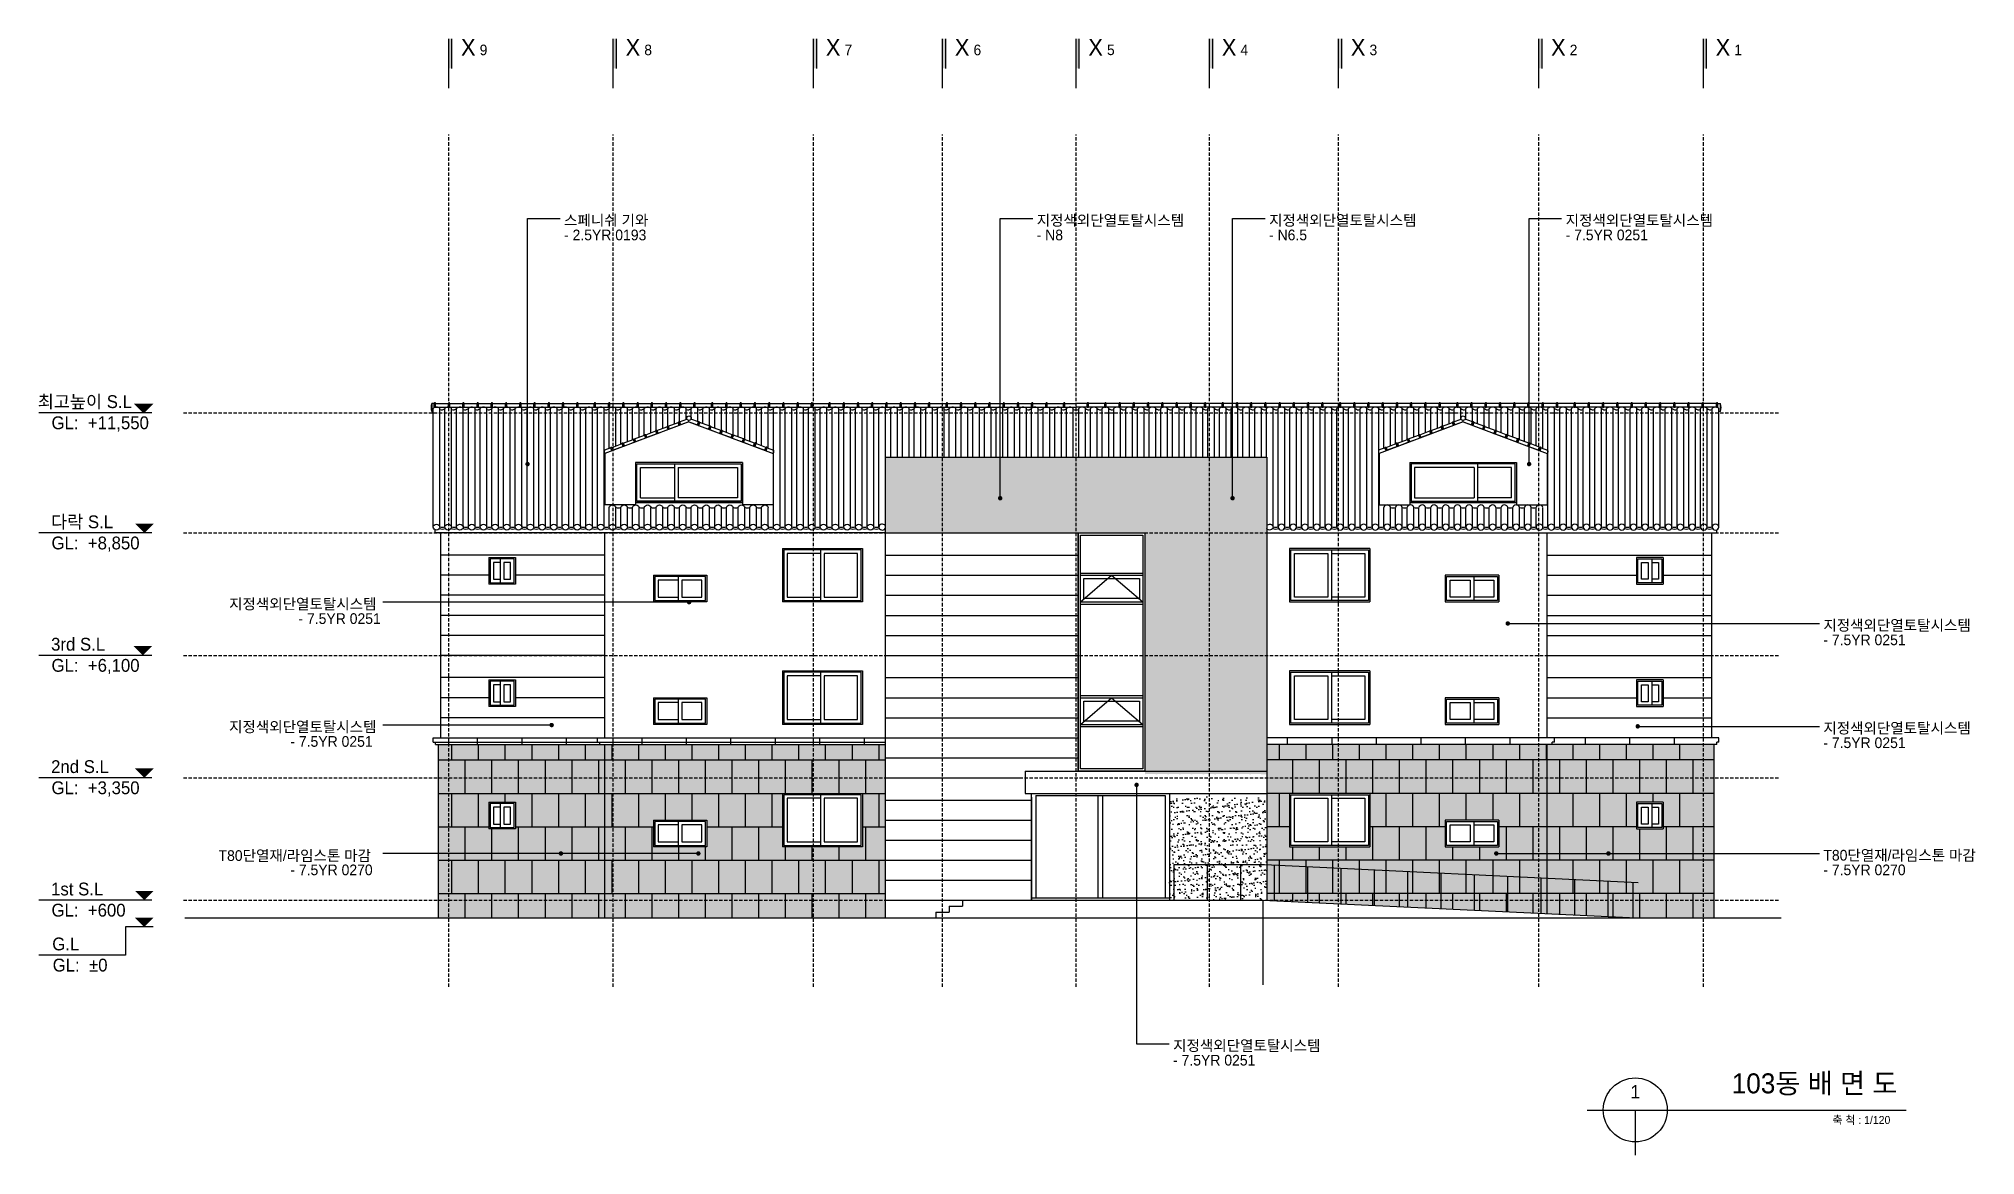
# Model space of a CAD drawing. Extents: x 11416736 to 11582377, y -14295679 to -14163266.
# Drawn here: x 11538851 to 11582377, y -14295679 to -14270594 of the extents above; entities that cross this region are included whole.
import ezdxf
from ezdxf.enums import TextEntityAlignment as Align

# ---------------------------------------------------------------- set-up
doc = ezdxf.new("R2010")
doc.units = 0
doc.header["$LTSCALE"] = 50
doc.header["$MEASUREMENT"] = 0
doc.linetypes.add('HIDDEN', pattern=[0.375, 0.25, -0.125])
for name, color, linetype in [('! 01 진한선', 2, 'CONTINUOUS'), ('! 02 중간선_01', 3, 'CONTINUOUS'), ('! 03 중간선_02', 145, 'CONTINUOUS'), ('! 04 가는선_01', 253, 'CONTINUOUS'), ('! 05 가는선_02', 252, 'CONTINUOUS'), ('! 06 중심선', 11, 'CONTINUOUS'), ('! 12 지시선_안내선', 252, 'CONTINUOUS'), ('! 22 text 진한선', 7, 'CONTINUOUS'), ('! 23 text 여린선', 252, 'CONTINUOUS'), ('! 30 스크린 15', 15, 'CONTINUOUS'), ('! 30 스크린 40', 53, 'CONTINUOUS'), ('TEX', 3, 'CONTINUOUS')]:
    doc.layers.add(name, color=color, linetype=linetype)
doc.styles.add('굴림', font='Gulim.ttf')

msp = doc.modelspace()

# ---------------------------------------------------------------- texts
at = {"layer": '! 22 text 진한선', "color": 3, "linetype": 'Continuous', "style": '굴림'}
for s, height, p in [('X', 380.2, (11548506.1, -14270787)), ('9', 237.6, (11548848.4, -14270844.8)), ('X', 380.2, (11552206.1, -14270787)), ('8', 237.6, (11552548.4, -14270844.8)), ('X', 380.2, (11556706.1, -14270787)), ('7', 237.6, (11557048.4, -14270844.8)), ('X', 380.2, (11559606.1, -14270787)), ('6', 237.6, (11559948.4, -14270844.8)), ('X', 380.2, (11562606.1, -14270787)), ('5', 237.6, (11562948.4, -14270844.8)), ('X', 380.2, (11565606.1, -14270787)), ('4', 237.6, (11565948.4, -14270844.8)), ('X', 380.2, (11568506.1, -14270787)), ('3', 237.6, (11568848.4, -14270844.8)), ('X', 380.2, (11573006.1, -14270787)), ('2', 237.6, (11573348.4, -14270844.8)), ('X', 380.2, (11576706.1, -14270787)), ('1', 237.6, (11577048.4, -14270844.8))]:
    msp.add_text(s, height=height, dxfattribs=at).set_placement(p, align=Align.MIDDLE)
at = {"layer": '! 22 text 진한선', "color": 3, "style": '굴림'}
for s, p in [('최고높이 S.L', (11538829.4, -14278891.4)), ('GL:  +11,550', (11539138.2, -14279366.4)), ('다락 S.L', (11539128.7, -14281591.4)), ('GL:  +8,850', (11539138.2, -14282066.4)), ('3rd S.L', (11539128.7, -14284341.4)), ('GL:  +6,100', (11539138.2, -14284816.4)), ('2nd S.L', (11539128.7, -14287091.4)), ('GL:  +3,350', (11539138.2, -14287566.4)), ('1st S.L', (11539128.7, -14289841.4)), ('GL:  +600', (11539138.2, -14290316.4)), ('G.L', (11539155.1, -14291075.4)), ('GL:  %%P0', (11539164.5, -14291550.5))]:
    msp.add_text(s, height=288, dxfattribs=at).set_placement(p)
at = {"layer": '! 22 text 진한선', "style": '굴림'}
for s, height, p in [('103동 배 면 도', 449.46, (11580629.6, -14294423.3)), ('축 척 : 1/120', 179.785, (11580467.9, -14295030.3))]:
    msp.add_text(s, height=height, dxfattribs=at).set_placement(p, align=Align.BOTTOM_RIGHT)
msp.add_text('1', height=299.6, dxfattribs=at).set_placement((11574736.2, -14294491.8), align=Align.BOTTOM_CENTER)
at = {"layer": 'TEX', "linetype": 'Continuous', "style": '굴림'}
for s, p in [('스페니쉬 기와', (11550658.6, -14274793.3)), ('지정색외단열토탈시스템', (11561281.3, -14274793.3)), ('지정색외단열토탈시스템', (11566504.4, -14274793.3)), ('지정색외단열토탈시스템', (11573170, -14274793.3)), ('- 2.5YR 0193', (11550658, -14275122)), ('- N8', (11561280.6, -14275122)), ('- N6.5', (11566503.8, -14275122)), ('- 7.5YR 0251 ', (11573169.4, -14275122)), ('지정색외단열토탈시스템', (11543128.9, -14283413)), ('- 7.5YR 0251 ', (11544688.9, -14283741.7)), ('지정색외단열토탈시스템', (11578962.6, -14283890.8)), ('- 7.5YR 0251 ', (11578962, -14284219.5)), ('지정색외단열토탈시스템', (11543128.9, -14286173.4)), ('지정색외단열토탈시스템', (11578962.6, -14286201.8)), ('- 7.5YR 0251 ', (11544506.5, -14286502.1)), ('- 7.5YR 0251 ', (11578962, -14286530.5)), ('T80단열재/라임스톤 마감', (11542892.5, -14289066.3)), ('- 7.5YR 0270', (11544506.5, -14289387.1)), ('T80단열재/라임스톤 마감', (11578962.6, -14289058.4)), ('- 7.5YR 0270', (11578962, -14289387.1)), ('지정색외단열토탈시스템', (11564347.5, -14293334.2)), ('- 7.5YR 0251 ', (11564346.9, -14293662.9))]:
    msp.add_text(s, height=240, dxfattribs=at).set_placement(p)

# ---------------------------------------------------------------- hatches: boundary and pattern name
at = {"layer": '! 30 스크린 15', "ltscale": 30}
h = msp.add_hatch(color=17, dxfattribs=at)
h.dxf.hatch_style = 1
h.paths.add_polyline_path([(11551575.6, -14286448.3), (11547830.6, -14286448.3), (11547830.6, -14290348.3), (11551575.6, -14290348.3)])
h.paths.add_polyline_path([(11549565.6, -14288348.3), (11548965.6, -14288348.3), (11548965.6, -14287748.3), (11549565.6, -14287748.3)], flags=16)
h.paths.add_polyline_path([(11549535.6, -14288318.3), (11548995.6, -14288318.3), (11548995.6, -14287778.3), (11549535.6, -14287778.3)], flags=0)
h.paths.add_polyline_path([(11549455.6, -14288238.3), (11549305.6, -14288238.3), (11549305.6, -14287858.3), (11549455.6, -14287858.3)], flags=0)
h.paths.add_polyline_path([(11549225.6, -14288238.3), (11549075.6, -14288238.3), (11549075.6, -14287858.3), (11549225.6, -14287778.3)], flags=0)
h = msp.add_hatch(color=17, dxfattribs=at)
h.dxf.hatch_style = 1
h.paths.add_polyline_path([(11574765.6, -14288348.3), (11575365.6, -14288348.3), (11575365.6, -14287748.3), (11574765.6, -14287748.3)], flags=16)
h.paths.add_polyline_path([(11574795.6, -14288318.3), (11575335.6, -14288318.3), (11575335.6, -14287778.3), (11574795.6, -14287778.3)], flags=0)
h.paths.add_polyline_path([(11574875.6, -14288238.3), (11575025.6, -14288238.3), (11575025.6, -14287858.3), (11574875.6, -14287858.3)], flags=0)
h.paths.add_polyline_path([(11575255.6, -14287858.3), (11575105.6, -14287778.3), (11575105.6, -14288238.3), (11575255.6, -14288238.3)], flags=0)
h.paths.add_polyline_path([(11572755.6, -14290252.6), (11574765.6, -14290348.3), (11576500.6, -14290348.3), (11576500.6, -14286448.3), (11572755.6, -14286448.3)])
h = msp.add_hatch(color=17, dxfattribs=at)
h.dxf.hatch_style = 1
h.paths.add_polyline_path([(11574765.6, -14288348.3), (11575365.6, -14288348.3), (11575365.6, -14287748.3), (11574765.6, -14287748.3)], flags=16)
h.paths.add_polyline_path([(11574795.6, -14288318.3), (11575335.6, -14288318.3), (11575335.6, -14287778.3), (11574795.6, -14287778.3)], flags=0)
h.paths.add_polyline_path([(11574875.6, -14288238.3), (11575025.6, -14288238.3), (11575025.6, -14287858.3), (11574875.6, -14287858.3)], flags=0)
h.paths.add_polyline_path([(11575105.6, -14288238.3), (11575255.6, -14288238.3), (11575255.6, -14287858.3), (11575105.6, -14287858.3)], flags=0)
h.paths.add_polyline_path([(11572755.6, -14290252.6), (11574765.6, -14290348.3), (11576500.6, -14290348.3), (11576500.6, -14286448.3), (11572755.6, -14286448.3)])
at = {"layer": '! 30 스크린 40', "ltscale": 30}
h = msp.add_hatch(dxfattribs=at)
h.set_pattern_fill('AR-SAND', color=256, scale=100)
h.set_pattern_definition([(37.5, (2965136.8, -10417321.28), (-6.2993358, 192.682377), [0, -152, 0, -170, 0, -162.5]), (7.5, (2965136.8, -10417321.28), (176.9776705, 282.2146065), [0, -82, 0, -137, 0, -52.5]), (327.5, (2965013.8, -10417321.28), (311.4141862, 0.5659054), [0, -50, 0, -180, 0, -235]), (317.5, (2965013.8, -10417321.28), (300.6126605, 87.7675565), [0, -25, 0, -118, 0, -135])])
edge = h.paths.add_edge_path()
edge.add_ellipse((11563840.9, -14287115.2), major_axis=(75, 0), ratio=0.8918919, start_angle=3.88521, end_angle=176.11479, ccw=False)
edge.add_arc((11563972.7, -14286896.2), 221.9, 255.11552, 284.88448)
edge.add_ellipse((11564104.6, -14287115.2), major_axis=(75, 0), ratio=0.8918919, start_angle=3.88521, end_angle=176.11479, ccw=False)
edge.add_arc((11564236.4, -14286896.2), 221.9, 255.11552, 284.88448)
edge.add_ellipse((11564368.2, -14287115.2), major_axis=(75, 0), ratio=0.8918919, start_angle=3.88521, end_angle=176.11479, ccw=False)
edge.add_arc((11564500.1, -14286896.2), 221.9, 255.11552, 284.88448)
edge.add_ellipse((11564631.9, -14287115.2), major_axis=(75, 0), ratio=0.8918919, start_angle=3.88521, end_angle=176.11479, ccw=False)
edge.add_arc((11564763.7, -14286896.2), 221.9, 255.11552, 284.88448)
edge.add_ellipse((11564895.5, -14287115.2), major_axis=(75, 0), ratio=0.8918919, start_angle=3.88521, end_angle=176.11479, ccw=False)
edge.add_arc((11565027.4, -14286896.2), 221.9, 255.11552, 284.88448)
edge.add_ellipse((11565159.2, -14287115.2), major_axis=(75, 0), ratio=0.8918919, start_angle=3.88521, end_angle=176.11479, ccw=False)
edge.add_arc((11565291, -14286896.2), 221.9, 255.11552, 284.88448)
edge.add_ellipse((11565422.9, -14287115.2), major_axis=(75, 0), ratio=0.8918919, start_angle=3.88521, end_angle=176.11479, ccw=False)
edge.add_arc((11565554.7, -14286896.2), 221.9, 255.11552, 284.88448)
edge.add_ellipse((11565686.5, -14287115.2), major_axis=(75, 0), ratio=0.8918919, start_angle=3.88521, end_angle=176.11479, ccw=False)
edge.add_arc((11565818.4, -14286896.2), 221.9, 255.11552, 284.88448)
edge.add_ellipse((11565950.2, -14287115.2), major_axis=(75, 0), ratio=0.8918919, start_angle=3.88521, end_angle=176.11479, ccw=False)
edge.add_arc((11566082, -14286896.2), 221.9, 255.11552, 284.88448)
edge.add_ellipse((11566213.8, -14287115.2), major_axis=(75, 0), ratio=0.8918919, start_angle=3.88521, end_angle=176.11479, ccw=False)
edge.add_arc((11566392.5, -14286644), 478, 257.45549, 277.59102)
edge.add_line((11566455.6, -14287117.9), (11566455.6, -14279998.3))
edge.add_line((11566455.6, -14279998.3), (11557875.6, -14279998.3))
edge.add_line((11557875.6, -14279998.3), (11557875.6, -14281698.3))
edge.add_line((11557875.6, -14281698.3), (11563715.6, -14281698.3))
edge.add_line((11563715.6, -14281698.3), (11563715.6, -14287118))
edge.add_arc((11563709.1, -14286896.2), 221.9, 271.69614, 284.88448)
h = msp.add_hatch(color=256, dxfattribs=at)
h.dxf.hatch_style = 1
h.paths.add_polyline_path([(11555565.6, -14288748.3), (11555565.6, -14287548.3), (11557365.6, -14287548.3), (11557365.6, -14288748.3)], flags=16)
h.paths.add_polyline_path([(11555595.6, -14288718.3), (11555595.6, -14287578.3), (11557335.6, -14287578.3), (11557335.6, -14288718.3)], flags=0)
h.paths.add_polyline_path([(11555675.6, -14288638.3), (11555675.6, -14287658.3), (11556425.6, -14287658.3), (11556425.6, -14288638.3)], flags=0)
h.paths.add_polyline_path([(11556505.6, -14288638.3), (11556505.6, -14287658.3), (11557255.6, -14287658.3), (11557255.6, -14288638.3)], flags=0)
h.paths.add_polyline_path([(11553865.6, -14288748.3), (11552665.6, -14288748.3), (11552665.6, -14288148.3), (11553865.6, -14288148.3)], flags=16)
h.paths.add_polyline_path([(11553835.6, -14288718.3), (11552695.6, -14288718.3), (11552695.6, -14288178.3), (11553835.6, -14288178.3)], flags=0)
h.paths.add_polyline_path([(11553755.6, -14288638.3), (11553305.6, -14288638.3), (11553305.6, -14288258.3), (11553755.6, -14288258.3)], flags=0)
h.paths.add_polyline_path([(11553225.6, -14288638.3), (11552775.6, -14288638.3), (11552775.6, -14288258.3), (11553225.6, -14288258.3)], flags=0)
h.paths.add_polyline_path([(11551575.6, -14290348.3), (11551575.6, -14286448.3), (11557875.6, -14286448.3), (11557875.6, -14290348.3)])
h = msp.add_hatch(color=256, dxfattribs=at)
h.dxf.hatch_style = 1
h.paths.add_polyline_path([(11568765.6, -14288748.3), (11568765.6, -14287548.3), (11566965.6, -14287548.3), (11566965.6, -14288748.3)], flags=16)
h.paths.add_polyline_path([(11568735.6, -14288718.3), (11568735.6, -14287578.3), (11566995.6, -14287578.3), (11566995.6, -14288718.3)], flags=0)
h.paths.add_polyline_path([(11568655.6, -14288638.3), (11568655.6, -14287658.3), (11567905.6, -14287658.3), (11567905.6, -14288638.3)], flags=0)
h.paths.add_polyline_path([(11567825.6, -14288638.3), (11567825.6, -14287658.3), (11567075.6, -14287658.3), (11567075.6, -14288638.3)], flags=0)
h.paths.add_polyline_path([(11570465.6, -14288748.3), (11571665.6, -14288748.3), (11571665.6, -14288148.3), (11570465.6, -14288148.3)], flags=16)
h.paths.add_polyline_path([(11570495.6, -14288718.3), (11571635.6, -14288718.3), (11571635.6, -14288178.3), (11570495.6, -14288178.3)], flags=0)
h.paths.add_polyline_path([(11570575.6, -14288638.3), (11571025.6, -14288638.3), (11571025.6, -14288258.3), (11570575.6, -14288258.3)], flags=0)
h.paths.add_polyline_path([(11571105.6, -14288638.3), (11571555.6, -14288638.3), (11571555.6, -14288258.3), (11571105.6, -14288258.3)], flags=0)
h.paths.add_polyline_path([(11572755.6, -14290252.6), (11572755.6, -14286448.3), (11566455.6, -14286448.3), (11566455.6, -14289952.6)])
h = msp.add_hatch(dxfattribs=at)
h.set_pattern_fill('AR-SAND', color=256, scale=100)
h.set_pattern_definition([(37.5, (2965236.8, -10417321.28), (-6.2993358, 192.682377), [0, -152, 0, -170, 0, -162.5]), (7.5, (2965236.8, -10417321.28), (176.9776705, 282.2146065), [0, -82, 0, -137, 0, -52.5]), (327.5, (2965113.8, -10417321.28), (311.4141862, 0.5659054), [0, -50, 0, -180, 0, -235]), (317.5, (2965113.8, -10417321.28), (300.6126605, 87.7675565), [0, -25, 0, -118, 0, -135])])
edge = h.paths.add_edge_path()
edge.add_arc((11564336.4, -14287362.5), 262.5, 255.06598, 270.85351, ccw=False)
edge.add_ellipse((11564204.6, -14287581.5), major_axis=(75, 0), ratio=0.8918919, start_angle=324.52556, end_angle=328.86247, ccw=False)
edge.add_line((11564265.6, -14287620.5), (11564265.6, -14289948.3))
edge.add_line((11564265.6, -14289948.3), (11564340.3, -14289948.3))
edge.add_line((11564340.3, -14289948.3), (11564340.3, -14287624.9))
edge = h.paths.add_edge_path()
edge.add_arc((11564863.7, -14287362.5), 262.5, 255.06598, 268.49514, ccw=False)
edge.add_ellipse((11564731.9, -14287581.5), major_axis=(75, 0), ratio=0.8918919, start_angle=211.13753, end_angle=328.86247, ccw=False)
edge.add_arc((11564600.1, -14287362.5), 262.5, 255.06598, 284.93402, ccw=False)
edge.add_ellipse((11564468.2, -14287581.5), major_axis=(75, 0), ratio=0.8918919, start_angle=211.13753, end_angle=328.86247, ccw=False)
edge.add_arc((11564336.4, -14287362.5), 262.5, 270.85351, 284.93402, ccw=False)
edge.add_line((11564340.3, -14287624.9), (11564340.3, -14289948.3))
edge.add_line((11564340.3, -14289948.3), (11564365.6, -14289948.3))
edge.add_line((11564365.6, -14289948.3), (11564365.6, -14289148.3))
edge.add_line((11564365.6, -14289148.3), (11564856.8, -14289148.3))
edge.add_line((11564856.8, -14289148.3), (11564856.8, -14287624.9))
edge = h.paths.add_edge_path()
edge.add_arc((11565391, -14287362.5), 262.5, 255.06598, 262.00749, ccw=False)
edge.add_ellipse((11565259.2, -14287581.5), major_axis=(75, 0), ratio=0.8918919, start_angle=211.13753, end_angle=328.86247, ccw=False)
edge.add_arc((11565127.4, -14287362.5), 262.5, 255.06598, 284.93402, ccw=False)
edge.add_ellipse((11564995.5, -14287581.5), major_axis=(75, 0), ratio=0.8918919, start_angle=211.13753, end_angle=328.86247, ccw=False)
edge.add_arc((11564863.7, -14287362.5), 262.5, 268.49514, 284.93402, ccw=False)
edge.add_line((11564856.8, -14287624.9), (11564856.8, -14289148.3))
edge.add_line((11564856.8, -14289148.3), (11565354.5, -14289148.3))
edge.add_line((11565354.5, -14289148.3), (11565354.5, -14287622.4))
edge = h.paths.add_edge_path()
edge.add_arc((11566182, -14287362.5), 262.5, 255.06598, 258.79276, ccw=False)
edge.add_ellipse((11566050.2, -14287581.5), major_axis=(75, 0), ratio=0.8918919, start_angle=211.13753, end_angle=328.86247, ccw=False)
edge.add_arc((11565918.4, -14287362.5), 262.5, 255.06598, 284.93402, ccw=False)
edge.add_ellipse((11565786.5, -14287581.5), major_axis=(75, 0), ratio=0.8918919, start_angle=211.13753, end_angle=328.86247, ccw=False)
edge.add_arc((11565654.7, -14287362.5), 262.5, 255.06598, 284.93402, ccw=False)
edge.add_ellipse((11565522.9, -14287581.5), major_axis=(75, 0), ratio=0.8918919, start_angle=211.13753, end_angle=328.86247, ccw=False)
edge.add_arc((11565391, -14287362.5), 262.5, 262.00749, 284.93402, ccw=False)
edge.add_line((11565354.5, -14287622.4), (11565354.5, -14289148.3))
edge.add_line((11565354.5, -14289148.3), (11566131, -14289148.3))
edge.add_line((11566131, -14289148.3), (11566131, -14287619.9))
edge = h.paths.add_edge_path()
edge.add_arc((11566445.7, -14287362.5), 262.5, 255.06598, 272.17636, ccw=False)
edge.add_ellipse((11566313.8, -14287581.5), major_axis=(75, 0), ratio=0.8918919, start_angle=211.13753, end_angle=328.86247, ccw=False)
edge.add_arc((11566182, -14287362.5), 262.5, 258.79276, 284.93402, ccw=False)
edge.add_line((11566131, -14287619.9), (11566131, -14289148.3))
edge.add_line((11566131, -14289148.3), (11566403.1, -14289148.3))
edge.add_line((11566403.1, -14289148.3), (11566455.6, -14289153.2))
edge.add_line((11566455.6, -14289153.2), (11566455.6, -14287624.8))
h.paths.add_polyline_path([(11566455.6, -14289153.2), (11566403.1, -14289148.3), (11566131, -14289148.3), (11566131, -14289948.3), (11566365.6, -14289948.3), (11566455.6, -14289956.7)])
h.paths.add_polyline_path([(11566131, -14289148.3), (11565865.6, -14289148.3), (11565865.6, -14289948.3), (11566131, -14289948.3)])
h.paths.add_polyline_path([(11565865.6, -14289148.3), (11565354.5, -14289148.3), (11565354.5, -14289948.3), (11565865.6, -14289948.3)])
h.paths.add_polyline_path([(11565354.5, -14289148.3), (11565115.6, -14289148.3), (11565115.6, -14289948.3), (11565354.5, -14289948.3)])
h.paths.add_polyline_path([(11565115.6, -14289148.3), (11564856.8, -14289148.3), (11564856.8, -14289948.3), (11565115.6, -14289948.3)])
h.paths.add_polyline_path([(11564856.8, -14289148.3), (11564365.6, -14289148.3), (11564365.6, -14289948.3), (11564856.8, -14289948.3)], flags=17)

# ---------------------------------------------------------------- linework, layer by layer
at = {"layer": '! 01 진한선', "ltscale": 30}
for p, q in [((11557875.6, -14279998.3), (11557875.6, -14281698.3)), ((11557875.6, -14279998.3), (11566455.6, -14279998.3)), ((11566455.6, -14279998.3), (11566455.6, -14287117.9)), ((11557875.6, -14281698.3), (11563715.6, -14281698.3)), ((11562215.6, -14281698.3), (11562215.6, -14287048.3)), ((11563715.6, -14281698.3), (11563715.6, -14287048.3)), ((11561025.6, -14287048.3), (11561025.6, -14287548.3)), ((11561025.6, -14287048.3), (11566455.6, -14287048.3)), ((11562215.6, -14287048.3), (11563715.6, -14287048.3)), ((11566455.6, -14287048.3), (11566455.6, -14287548.3)), ((11561025.6, -14287548.3), (11566455.6, -14287548.3)), ((11561165.6, -14289948.3), (11561165.6, -14287548.3)), ((11561165.6, -14287633.5), (11561165.6, -14289948.3)), ((11564265.6, -14287548.3), (11564265.6, -14289948.3)), ((11566455.6, -14287548.3), (11566455.6, -14289952.6)), ((11559615.6, -14289948.3), (11559615.6, -14290081.6)), ((11559615.6, -14289948.3), (11566365.6, -14289948.3)), ((11566365.6, -14289948.3), (11574765.6, -14290348.3)), ((11559015.6, -14290214.9), (11559015.6, -14290348.3)), ((11559015.6, -14290214.9), (11559315.6, -14290214.9)), ((11559315.6, -14290081.6), (11559315.6, -14290214.9)), ((11559315.6, -14290081.6), (11559615.6, -14290081.6))]:
    msp.add_line(p, q, dxfattribs=at)
at = {"layer": '! 01 진한선', "color": 7, "linetype": 'Continuous'}
msp.add_line((11542132.5, -14290348.3), (11578012.4, -14290348.3), dxfattribs=at)
at = {"layer": '! 01 진한선', "ltscale": 30}
msp.add_lwpolyline([(11562215.6, -14281698.3), (11563715.6, -14281698.3), (11563715.6, -14287048.3), (11562215.6, -14287048.3)], close=True, dxfattribs=at)
at = {"layer": '! 02 중간선_01'}
for p, q in [((11547689, -14278966.9), (11547717.2, -14278966.9)), ((11547716.6, -14281566.3), (11547716.6, -14278900.1)), ((11576642.3, -14278966.9), (11576614.1, -14278966.9)), ((11576614.7, -14281566.3), (11576614.7, -14278900.1)), ((11551575.6, -14279910.3), (11551575.6, -14281066.4)), ((11555355.6, -14279910.3), (11555355.6, -14281066.4)), ((11568975.6, -14279910.3), (11568975.6, -14281066.4)), ((11572755.6, -14279910.3), (11572755.6, -14281066.4)), ((11547760.6, -14281698.3), (11547760.6, -14281627.2)), ((11557875.6, -14281698.3), (11547760.6, -14281698.3)), ((11547880.6, -14281698.3), (11547880.6, -14286298.3)), ((11551575.6, -14286298.3), (11551575.6, -14281698.3)), ((11557875.6, -14281698.3), (11557875.6, -14290348.3)), ((11566455.6, -14281698.3), (11576570.7, -14281698.3)), ((11572755.6, -14286298.3), (11572755.6, -14281698.3)), ((11576450.6, -14281698.3), (11576450.6, -14286298.3)), ((11576570.7, -14281698.3), (11576570.7, -14281627.2)), ((11547715.6, -14286398.3), (11547715.6, -14286298.3)), ((11547715.6, -14286298.3), (11557875.6, -14286298.3)), ((11547715.6, -14286398.3), (11547765.6, -14286398.3)), ((11547765.6, -14286448.3), (11547765.6, -14286398.3)), ((11547765.6, -14286448.3), (11557875.6, -14286448.3)), ((11547830.6, -14286448.3), (11547830.6, -14290348.3)), ((11551410.6, -14286398.3), (11551410.6, -14286298.3)), ((11551410.6, -14286398.3), (11551460.6, -14286398.3)), ((11551460.6, -14286448.3), (11551460.6, -14286398.3)), ((11551575.6, -14290348.3), (11551575.6, -14286448.3)), ((11576615.6, -14286298.3), (11566455.6, -14286298.3)), ((11576565.6, -14286448.3), (11566455.6, -14286448.3)), ((11572755.6, -14290252.6), (11572755.6, -14286448.3)), ((11572920.6, -14286398.3), (11572870.6, -14286398.3)), ((11572870.6, -14286448.3), (11572870.6, -14286398.3)), ((11572920.6, -14286398.3), (11572920.6, -14286298.3)), ((11576500.6, -14286448.3), (11576500.6, -14290348.3)), ((11576615.6, -14286398.3), (11576565.6, -14286398.3)), ((11576565.6, -14286448.3), (11576565.6, -14286398.3)), ((11576615.6, -14286398.3), (11576615.6, -14286298.3))]:
    msp.add_line(p, q, dxfattribs=at)
at = {"layer": '! 02 중간선_01', "color": 3, "ltscale": 30}
for p, q in [((11553465.6, -14279198.3), (11551575.6, -14279910.3)), ((11553465.6, -14279198.3), (11555355.6, -14279910.3)), ((11570865.6, -14279198.3), (11568975.6, -14279910.3)), ((11570865.6, -14279198.3), (11572755.6, -14279910.3)), ((11554665.6, -14280116.4), (11552265.6, -14280116.4)), ((11552265.6, -14280116.4), (11552265.6, -14281016.4)), ((11554665.6, -14280116.4), (11554665.6, -14281016.4)), ((11569665.6, -14280116.4), (11572065.6, -14280116.4)), ((11569665.6, -14280116.4), (11569665.6, -14281016.4)), ((11572065.6, -14280116.4), (11572065.6, -14281016.4)), ((11552265.6, -14281066.4), (11551575.6, -14281066.4)), ((11554665.6, -14281016.4), (11552265.6, -14281016.4)), ((11552265.6, -14281016.4), (11552265.6, -14281066.4)), ((11554665.6, -14281016.4), (11554665.6, -14281066.4)), ((11555355.6, -14281066.4), (11554665.6, -14281066.4)), ((11568975.6, -14281066.4), (11569665.6, -14281066.4)), ((11569665.6, -14281016.4), (11572065.6, -14281016.4)), ((11569665.6, -14281016.4), (11569665.6, -14281066.4)), ((11572065.6, -14281016.4), (11572065.6, -14281066.4)), ((11572065.6, -14281066.4), (11572755.6, -14281066.4))]:
    msp.add_line(p, q, dxfattribs=at)
at = {"layer": '! 02 중간선_01'}
for centre, start, end in [((11547883.5, -14278876.4), 155.06446, 204.93554), ((11576447.8, -14278876.4), 335.06446, 24.93554)]:
    msp.add_arc(centre, 214.6, start, end, dxfattribs=at)
at = {"layer": '! 03 중간선_02'}
for p, q in [((11555565.6, -14282048.3), (11555565.6, -14283248.3)), ((11555565.6, -14282048.3), (11557365.6, -14282048.3)), ((11557365.6, -14282048.3), (11557365.6, -14283248.3)), ((11566965.6, -14282048.3), (11566965.6, -14283248.3)), ((11568765.6, -14282048.3), (11566965.6, -14282048.3)), ((11568765.6, -14282048.3), (11568765.6, -14283248.3)), ((11548965.6, -14282248.3), (11548965.6, -14282848.3)), ((11548965.6, -14282248.3), (11549565.6, -14282248.3)), ((11549565.6, -14282248.3), (11549565.6, -14282848.3)), ((11552665.6, -14282648.3), (11552665.6, -14283248.3)), ((11552665.6, -14282648.3), (11553865.6, -14282648.3)), ((11553865.6, -14282648.3), (11553865.6, -14283248.3)), ((11570465.6, -14282648.3), (11570465.6, -14283248.3)), ((11571665.6, -14282648.3), (11570465.6, -14282648.3)), ((11571665.6, -14282648.3), (11571665.6, -14283248.3)), ((11574765.6, -14282248.3), (11574765.6, -14282848.3)), ((11575365.6, -14282248.3), (11574765.6, -14282248.3)), ((11575365.6, -14282248.3), (11575365.6, -14282848.3)), ((11549565.6, -14282848.3), (11548965.6, -14282848.3)), ((11574765.6, -14282848.3), (11575365.6, -14282848.3)), ((11553865.6, -14283248.3), (11552665.6, -14283248.3)), ((11557365.6, -14283248.3), (11555565.6, -14283248.3)), ((11566965.6, -14283248.3), (11568765.6, -14283248.3)), ((11570465.6, -14283248.3), (11571665.6, -14283248.3)), ((11555565.6, -14284798.3), (11555565.6, -14285998.3)), ((11555565.6, -14284798.3), (11557365.6, -14284798.3)), ((11557365.6, -14284798.3), (11557365.6, -14285998.3)), ((11566965.6, -14284798.3), (11566965.6, -14285998.3)), ((11568765.6, -14284798.3), (11566965.6, -14284798.3)), ((11568765.6, -14284798.3), (11568765.6, -14285998.3)), ((11548965.6, -14284998.3), (11548965.6, -14285598.3)), ((11548965.6, -14284998.3), (11549565.6, -14284998.3)), ((11549565.6, -14284998.3), (11549565.6, -14285598.3)), ((11574765.6, -14284998.3), (11574765.6, -14285598.3)), ((11575365.6, -14284998.3), (11574765.6, -14284998.3)), ((11575365.6, -14284998.3), (11575365.6, -14285598.3)), ((11549565.6, -14285598.3), (11548965.6, -14285598.3)), ((11552665.6, -14285398.3), (11552665.6, -14285998.3)), ((11552665.6, -14285398.3), (11553865.6, -14285398.3)), ((11553865.6, -14285398.3), (11553865.6, -14285998.3)), ((11570465.6, -14285398.3), (11570465.6, -14285998.3)), ((11571665.6, -14285398.3), (11570465.6, -14285398.3)), ((11571665.6, -14285398.3), (11571665.6, -14285998.3)), ((11574765.6, -14285598.3), (11575365.6, -14285598.3)), ((11553865.6, -14285998.3), (11552665.6, -14285998.3)), ((11557365.6, -14285998.3), (11555565.6, -14285998.3)), ((11566965.6, -14285998.3), (11568765.6, -14285998.3)), ((11570465.6, -14285998.3), (11571665.6, -14285998.3)), ((11548965.6, -14287748.3), (11548965.6, -14288348.3)), ((11548965.6, -14287748.3), (11549565.6, -14287748.3)), ((11549565.6, -14287748.3), (11549565.6, -14288348.3)), ((11555565.6, -14287548.3), (11555565.6, -14288748.3)), ((11555565.6, -14287548.3), (11557365.6, -14287548.3)), ((11557365.6, -14287548.3), (11557365.6, -14288748.3)), ((11566965.6, -14287548.3), (11566965.6, -14288748.3)), ((11568765.6, -14287548.3), (11566965.6, -14287548.3)), ((11568765.6, -14287548.3), (11568765.6, -14288748.3)), ((11574765.6, -14287748.3), (11574765.6, -14288348.3)), ((11575365.6, -14287748.3), (11574765.6, -14287748.3)), ((11575365.6, -14287748.3), (11575365.6, -14288348.3)), ((11552665.6, -14288148.3), (11552665.6, -14288748.3)), ((11552665.6, -14288148.3), (11553865.6, -14288148.3)), ((11553865.6, -14288148.3), (11553865.6, -14288748.3)), ((11570465.6, -14288148.3), (11570465.6, -14288748.3)), ((11571665.6, -14288148.3), (11570465.6, -14288148.3)), ((11571665.6, -14288148.3), (11571665.6, -14288748.3)), ((11549565.6, -14288348.3), (11548965.6, -14288348.3)), ((11553865.6, -14288748.3), (11552665.6, -14288748.3)), ((11557365.6, -14288748.3), (11555565.6, -14288748.3)), ((11566965.6, -14288748.3), (11568765.6, -14288748.3)), ((11570465.6, -14288748.3), (11571665.6, -14288748.3)), ((11574765.6, -14288348.3), (11575365.6, -14288348.3))]:
    msp.add_line(p, q, dxfattribs=at)
for centre, radius, start, end in [((11551878.5, -14280914.3), 221.9, 255.11552, 284.88448), ((11552142.2, -14280914.3), 221.9, 255.11552, 284.88448), ((11552405.8, -14280914.3), 221.9, 255.11552, 284.88448), ((11552669.5, -14280914.3), 221.9, 255.11552, 284.88448), ((11552933.2, -14280914.3), 221.9, 255.11552, 284.88448), ((11553196.8, -14280914.3), 221.9, 255.11552, 284.88448), ((11553460.5, -14280914.3), 221.9, 255.11552, 284.88448), ((11553724.1, -14280914.3), 221.9, 255.11552, 284.88448), ((11553987.8, -14280914.3), 221.9, 255.11552, 284.88448), ((11554251.5, -14280914.3), 221.9, 255.11552, 284.88448), ((11554515.1, -14280914.3), 221.9, 255.11552, 284.88448), ((11554778.8, -14280914.3), 221.9, 255.11552, 284.88448), ((11555042.4, -14280914.3), 221.9, 255.11552, 284.88448), ((11569288.8, -14280914.3), 221.9, 255.11552, 284.88448), ((11569552.5, -14280914.3), 221.9, 255.11552, 284.88448), ((11569816.1, -14280914.3), 221.9, 255.11552, 284.88448), ((11570079.8, -14280914.3), 221.9, 255.11552, 284.88448), ((11570343.5, -14280914.3), 221.9, 255.11552, 284.88448), ((11570607.1, -14280914.3), 221.9, 255.11552, 284.88448), ((11570870.8, -14280914.3), 221.9, 255.11552, 284.88448), ((11571134.5, -14280914.3), 221.9, 255.11552, 284.88448), ((11571398.1, -14280914.3), 221.9, 255.11552, 284.88448), ((11571661.8, -14280914.3), 221.9, 255.11552, 284.88448), ((11571925.4, -14280914.3), 221.9, 255.11552, 284.88448), ((11572189.1, -14280914.3), 221.9, 255.11552, 284.88448), ((11572452.8, -14280914.3), 221.9, 255.11552, 284.88448), ((11547923.5, -14281347.3), 262.5, 255.06598, 284.93402), ((11547923.5, -14281347.3), 221.9, 255.11552, 284.88448), ((11548187.1, -14281347.3), 262.5, 255.06598, 284.93402), ((11548187.1, -14281347.3), 221.9, 255.11552, 284.88448), ((11548450.8, -14281347.3), 262.5, 255.06598, 284.93402), ((11548450.8, -14281347.3), 221.9, 255.11552, 284.88448), ((11548714.4, -14281347.3), 262.5, 255.06598, 284.93402), ((11548714.4, -14281347.3), 221.9, 255.11552, 284.88448), ((11548978.1, -14281347.3), 262.5, 255.06598, 284.93402), ((11548978.1, -14281347.3), 221.9, 255.11552, 284.88448), ((11549241.8, -14281347.3), 262.5, 255.06598, 284.93402), ((11549241.8, -14281347.3), 221.9, 255.11552, 284.88448), ((11549505.4, -14281347.3), 262.5, 255.06598, 284.93402), ((11549505.4, -14281347.3), 221.9, 255.11552, 284.88448), ((11549769.1, -14281347.3), 262.5, 255.06598, 284.93402), ((11549769.1, -14281347.3), 221.9, 255.11552, 284.88448), ((11550032.7, -14281347.3), 262.5, 255.06598, 284.93402), ((11550032.7, -14281347.3), 221.9, 255.11552, 284.88448), ((11550296.4, -14281347.3), 262.5, 255.06598, 284.93402), ((11550296.4, -14281347.3), 221.9, 255.11552, 284.88448), ((11550560.1, -14281347.3), 262.5, 255.06598, 284.93402), ((11550560.1, -14281347.3), 221.9, 255.11552, 284.88448), ((11550823.7, -14281347.3), 262.5, 255.06598, 284.93402), ((11550823.7, -14281347.3), 221.9, 255.11552, 284.88448), ((11551087.4, -14281347.3), 262.5, 255.06598, 284.93402), ((11551087.4, -14281347.3), 221.9, 255.11552, 284.88448), ((11551351, -14281347.3), 262.5, 255.06598, 284.93402), ((11551351, -14281347.3), 221.9, 255.11552, 284.88448), ((11551614.7, -14281347.3), 262.5, 255.06598, 284.93402), ((11551614.7, -14281347.3), 221.9, 255.11552, 284.88448), ((11551878.4, -14281347.3), 262.5, 255.06598, 284.93402), ((11551878.4, -14281347.3), 221.9, 255.11552, 284.88448), ((11552142, -14281347.3), 262.5, 255.06598, 284.93402), ((11552142, -14281347.3), 221.9, 255.11552, 284.88448), ((11552405.7, -14281347.3), 262.5, 255.06598, 284.93402), ((11552405.7, -14281347.3), 221.9, 255.11552, 284.88448), ((11552669.3, -14281347.3), 262.5, 255.06598, 284.93402), ((11552669.3, -14281347.3), 221.9, 255.11552, 284.88448), ((11552933, -14281347.3), 262.5, 255.06598, 284.93402), ((11552933, -14281347.3), 221.9, 255.11552, 284.88448), ((11553196.7, -14281347.3), 262.5, 255.06598, 284.93402), ((11553196.7, -14281347.3), 221.9, 255.11552, 284.88448), ((11553460.3, -14281347.3), 262.5, 255.06598, 284.93402), ((11553460.3, -14281347.3), 221.9, 255.11552, 284.88448), ((11553724, -14281347.3), 262.5, 255.06598, 284.93402), ((11553724, -14281347.3), 221.9, 255.11552, 284.88448), ((11553987.6, -14281347.3), 262.5, 255.06598, 284.93402), ((11553987.6, -14281347.3), 221.9, 255.11552, 284.88448), ((11554251.3, -14281347.3), 262.5, 255.06598, 284.93402), ((11554251.3, -14281347.3), 221.9, 255.11552, 284.88448), ((11554515, -14281347.3), 262.5, 255.06598, 284.93402), ((11554515, -14281347.3), 221.9, 255.11552, 284.88448), ((11554778.6, -14281347.3), 262.5, 255.06598, 284.93402), ((11554778.6, -14281347.3), 221.9, 255.11552, 284.88448), ((11555042.3, -14281347.3), 262.5, 255.06598, 284.93402), ((11555042.3, -14281347.3), 221.9, 255.11552, 284.88448), ((11555305.9, -14281347.3), 262.5, 255.06598, 284.93402), ((11555305.9, -14281347.3), 221.9, 255.11552, 284.88448), ((11555569.6, -14281347.3), 262.5, 255.06598, 284.93402), ((11555569.6, -14281347.3), 221.9, 255.11552, 284.88448), ((11555833.3, -14281347.3), 262.5, 255.06598, 284.93402), ((11555833.3, -14281347.3), 221.9, 255.11552, 284.88448), ((11556096.9, -14281347.3), 262.5, 255.06598, 284.93402), ((11556096.9, -14281347.3), 221.9, 255.11552, 284.88448), ((11556360.6, -14281347.3), 262.5, 255.06598, 284.93402), ((11556360.6, -14281347.3), 221.9, 255.11552, 284.88448), ((11556624.2, -14281347.3), 262.5, 255.06598, 284.93402), ((11556624.2, -14281347.3), 221.9, 255.11552, 284.88448), ((11556887.9, -14281347.3), 262.5, 255.06598, 284.93402), ((11556887.9, -14281347.3), 221.9, 255.11552, 284.88448), ((11557151.6, -14281347.3), 262.5, 255.06598, 284.93402), ((11557151.6, -14281347.3), 221.9, 255.11552, 284.88448), ((11557415.2, -14281347.3), 262.5, 255.06598, 284.93402), ((11557415.2, -14281347.3), 221.9, 255.11552, 284.88448), ((11557678.9, -14281347.3), 262.5, 255.06598, 284.93402), ((11557678.9, -14281347.3), 221.9, 255.11552, 284.88448), ((11566388.7, -14281347.3), 262.5, 284.76764, 284.93402), ((11566652.4, -14281347.3), 262.5, 255.06598, 284.93402), ((11566652.4, -14281347.3), 221.9, 255.11552, 284.88448), ((11566916.1, -14281347.3), 262.5, 255.06598, 284.93402), ((11566916.1, -14281347.3), 221.9, 255.11552, 284.88448), ((11567179.7, -14281347.3), 262.5, 255.06598, 284.93402), ((11567179.7, -14281347.3), 221.9, 255.11552, 284.88448), ((11567443.4, -14281347.3), 262.5, 255.06598, 284.93402), ((11567443.4, -14281347.3), 221.9, 255.11552, 284.88448), ((11567707, -14281347.3), 262.5, 255.06598, 284.93402), ((11567707, -14281347.3), 221.9, 255.11552, 284.88448), ((11567970.7, -14281347.3), 262.5, 255.06598, 284.93402), ((11567970.7, -14281347.3), 221.9, 255.11552, 284.88448), ((11568234.4, -14281347.3), 262.5, 255.06598, 284.93402), ((11568234.4, -14281347.3), 221.9, 255.11552, 284.88448), ((11568498, -14281347.3), 262.5, 255.06598, 284.93402), ((11568498, -14281347.3), 221.9, 255.11552, 284.88448), ((11568761.7, -14281347.3), 262.5, 255.06598, 284.93402), ((11568761.7, -14281347.3), 221.9, 255.11552, 284.88448), ((11569025.3, -14281347.3), 262.5, 255.06598, 284.93402), ((11569025.3, -14281347.3), 221.9, 255.11552, 284.88448), ((11569289, -14281347.3), 262.5, 255.06598, 284.93402), ((11569289, -14281347.3), 221.9, 255.11552, 284.88448), ((11569552.7, -14281347.3), 262.5, 255.06598, 284.93402), ((11569552.7, -14281347.3), 221.9, 255.11552, 284.88448), ((11569816.3, -14281347.3), 262.5, 255.06598, 284.93402), ((11569816.3, -14281347.3), 221.9, 255.11552, 284.88448), ((11570080, -14281347.3), 262.5, 255.06598, 284.93402), ((11570080, -14281347.3), 221.9, 255.11552, 284.88448), ((11570343.6, -14281347.3), 262.5, 255.06598, 284.93402), ((11570343.6, -14281347.3), 221.9, 255.11552, 284.88448), ((11570607.3, -14281347.3), 262.5, 255.06598, 284.93402), ((11570607.3, -14281347.3), 221.9, 255.11552, 284.88448), ((11570871, -14281347.3), 262.5, 255.06598, 284.93402), ((11570871, -14281347.3), 221.9, 255.11552, 284.88448), ((11571134.6, -14281347.3), 262.5, 255.06598, 284.93402), ((11571134.6, -14281347.3), 221.9, 255.11552, 284.88448), ((11571398.3, -14281347.3), 262.5, 255.06598, 284.93402), ((11571398.3, -14281347.3), 221.9, 255.11552, 284.88448), ((11571661.9, -14281347.3), 262.5, 255.06598, 284.93402), ((11571661.9, -14281347.3), 221.9, 255.11552, 284.88448), ((11571925.6, -14281347.3), 262.5, 255.06598, 284.93402), ((11571925.6, -14281347.3), 221.9, 255.11552, 284.88448), ((11572189.3, -14281347.3), 262.5, 255.06598, 284.93402), ((11572189.3, -14281347.3), 221.9, 255.11552, 284.88448), ((11572452.9, -14281347.3), 262.5, 255.06598, 284.93402), ((11572452.9, -14281347.3), 221.9, 255.11552, 284.88448), ((11572716.6, -14281347.3), 262.5, 255.06598, 284.93402), ((11572716.6, -14281347.3), 221.9, 255.11552, 284.88448), ((11572980.2, -14281347.3), 262.5, 255.06598, 284.93402), ((11572980.2, -14281347.3), 221.9, 255.11552, 284.88448), ((11573243.9, -14281347.3), 262.5, 255.06598, 284.93402), ((11573243.9, -14281347.3), 221.9, 255.11552, 284.88448), ((11573507.6, -14281347.3), 262.5, 255.06598, 284.93402), ((11573507.6, -14281347.3), 221.9, 255.11552, 284.88448), ((11573771.2, -14281347.3), 262.5, 255.06598, 284.93402), ((11573771.2, -14281347.3), 221.9, 255.11552, 284.88448), ((11574034.9, -14281347.3), 262.5, 255.06598, 284.93402), ((11574034.9, -14281347.3), 221.9, 255.11552, 284.88448), ((11574298.5, -14281347.3), 262.5, 255.06598, 284.93402), ((11574298.5, -14281347.3), 221.9, 255.11552, 284.88448), ((11574562.2, -14281347.3), 262.5, 255.06598, 284.93402), ((11574562.2, -14281347.3), 221.9, 255.11552, 284.88448), ((11574825.9, -14281347.3), 262.5, 255.06598, 284.93402), ((11574825.9, -14281347.3), 221.9, 255.11552, 284.88448), ((11575089.5, -14281347.3), 262.5, 255.06598, 284.93402), ((11575089.5, -14281347.3), 221.9, 255.11552, 284.88448), ((11575353.2, -14281347.3), 262.5, 255.06598, 284.93402), ((11575353.2, -14281347.3), 221.9, 255.11552, 284.88448), ((11575616.8, -14281347.3), 262.5, 255.06598, 284.93402), ((11575616.8, -14281347.3), 221.9, 255.11552, 284.88448), ((11575880.5, -14281347.3), 262.5, 255.06598, 284.93402), ((11575880.5, -14281347.3), 221.9, 255.11552, 284.88448), ((11576144.2, -14281347.3), 262.5, 255.06598, 284.93402), ((11576144.2, -14281347.3), 221.9, 255.11552, 284.88448), ((11576407.8, -14281347.3), 262.5, 255.06598, 284.93402), ((11576407.8, -14281347.3), 221.9, 255.11552, 284.88448)]:
    msp.add_arc(centre, radius, start, end, dxfattribs=at)
at = {"layer": '! 03 중간선_02', "extrusion": (0, 0, -1)}
for centre, start_param, end_param in [((11551746.7, -14281133.3), 0.0678097, 3.073783), ((11552010.4, -14281133.3), 0.0678097, 3.073783), ((11552274, -14281133.3), 0.0678097, 3.073783), ((11552537.7, -14281133.3), 0.0678097, 3.073783), ((11552801.3, -14281133.3), 0.0678097, 3.073783), ((11553065, -14281133.3), 0.0678097, 3.073783), ((11553328.7, -14281133.3), 0.0678097, 3.073783), ((11553592.3, -14281133.3), 0.0678097, 3.073783), ((11553856, -14281133.3), 0.0678097, 3.073783), ((11554119.6, -14281133.3), 0.0678097, 3.073783), ((11554383.3, -14281133.3), 0.0678097, 3.073783), ((11554647, -14281133.3), 0.0678097, 3.073783), ((11554910.6, -14281133.3), 0.0678097, 3.073783), ((11555174.3, -14281133.3), 0.0678097, 3.073783), ((11566520.6, -14281566.3), 0.5241472, 5.7590381)]:
    msp.add_ellipse(centre, major_axis=(-75, 0), ratio=0.8918919, start_param=start_param, end_param=end_param, dxfattribs=at)
at = {"layer": '! 03 중간선_02'}
for centre, start_param, end_param in [((11569157, -14281133.3), 0.0678097, 3.073783), ((11569420.7, -14281133.3), 0.0678097, 3.073783), ((11569684.3, -14281133.3), 0.0678097, 3.073783), ((11569948, -14281133.3), 0.0678097, 3.073783), ((11570211.6, -14281133.3), 0.0678097, 3.073783), ((11570475.3, -14281133.3), 0.0678097, 3.073783), ((11570739, -14281133.3), 0.0678097, 3.073783), ((11571002.6, -14281133.3), 0.0678097, 3.073783), ((11571266.3, -14281133.3), 0.0678097, 3.073783), ((11571529.9, -14281133.3), 0.0678097, 3.073783), ((11571793.6, -14281133.3), 0.0678097, 3.073783), ((11572057.3, -14281133.3), 0.0678097, 3.073783), ((11572320.9, -14281133.3), 0.0678097, 3.073783), ((11572584.6, -14281133.3), 0.0678097, 3.073783), ((11557810.7, -14281566.3), 0.5241472, 5.7590381)]:
    msp.add_ellipse(centre, major_axis=(75, 0), ratio=0.8918919, start_param=start_param, end_param=end_param, dxfattribs=at)
for centre in [(11547791.6, -14281566.3), (11548055.3, -14281566.3), (11548318.9, -14281566.3), (11548582.6, -14281566.3), (11548846.3, -14281566.3), (11549109.9, -14281566.3), (11549373.6, -14281566.3), (11549637.2, -14281566.3), (11549900.9, -14281566.3), (11550164.6, -14281566.3), (11550428.2, -14281566.3), (11550691.9, -14281566.3), (11550955.5, -14281566.3), (11551219.2, -14281566.3), (11551482.9, -14281566.3), (11551746.5, -14281566.3), (11552010.2, -14281566.3), (11552273.8, -14281566.3), (11552537.5, -14281566.3), (11552801.2, -14281566.3), (11553064.8, -14281566.3), (11553328.5, -14281566.3), (11553592.1, -14281566.3), (11553855.8, -14281566.3), (11554119.5, -14281566.3), (11554383.1, -14281566.3), (11554646.8, -14281566.3), (11554910.4, -14281566.3), (11555174.1, -14281566.3), (11555437.8, -14281566.3), (11555701.4, -14281566.3), (11555965.1, -14281566.3), (11556228.7, -14281566.3), (11556492.4, -14281566.3), (11556756.1, -14281566.3), (11557019.7, -14281566.3), (11557283.4, -14281566.3), (11557547, -14281566.3)]:
    msp.add_ellipse(centre, major_axis=(75, 0), ratio=0.8918919, dxfattribs=at)
at = {"layer": '! 03 중간선_02', "extrusion": (0, 0, -1)}
for centre in [(11566784.2, -14281566.3), (11567047.9, -14281566.3), (11567311.6, -14281566.3), (11567575.2, -14281566.3), (11567838.9, -14281566.3), (11568102.5, -14281566.3), (11568366.2, -14281566.3), (11568629.9, -14281566.3), (11568893.5, -14281566.3), (11569157.2, -14281566.3), (11569420.8, -14281566.3), (11569684.5, -14281566.3), (11569948.2, -14281566.3), (11570211.8, -14281566.3), (11570475.5, -14281566.3), (11570739.1, -14281566.3), (11571002.8, -14281566.3), (11571266.5, -14281566.3), (11571530.1, -14281566.3), (11571793.8, -14281566.3), (11572057.4, -14281566.3), (11572321.1, -14281566.3), (11572584.8, -14281566.3), (11572848.4, -14281566.3), (11573112.1, -14281566.3), (11573375.7, -14281566.3), (11573639.4, -14281566.3), (11573903.1, -14281566.3), (11574166.7, -14281566.3), (11574430.4, -14281566.3), (11574694, -14281566.3), (11574957.7, -14281566.3), (11575221.4, -14281566.3), (11575485, -14281566.3), (11575748.7, -14281566.3), (11576012.3, -14281566.3), (11576276, -14281566.3), (11576539.7, -14281566.3)]:
    msp.add_ellipse(centre, major_axis=(-75, 0), ratio=0.8918919, dxfattribs=at)
at = {"layer": '! 04 가는선_01'}
for p, q in [((11547689, -14278786), (11547689, -14278966.9)), ((11547741.6, -14278786), (11547689, -14278786)), ((11547741.6, -14278868.9), (11547741.6, -14278786)), ((11547771.6, -14278786), (11548061.6, -14278786)), ((11547771.6, -14278868.9), (11547771.6, -14278786)), ((11547771.6, -14278868.9), (11548061.6, -14278868.9)), ((11547866.6, -14281561.8), (11547866.6, -14278901.6)), ((11547980.3, -14281561.8), (11547980.3, -14278900.1)), ((11548061.6, -14278868.9), (11548061.6, -14278786)), ((11548091.6, -14278786), (11548381.7, -14278786)), ((11548091.6, -14278868.9), (11548091.6, -14278786)), ((11548091.6, -14278868.9), (11548381.7, -14278868.9)), ((11548130.3, -14281561.8), (11548130.3, -14278901.6)), ((11548243.9, -14281561.8), (11548243.9, -14278900.1)), ((11548381.7, -14278868.9), (11548381.7, -14278786)), ((11548393.9, -14281561.8), (11548393.9, -14278901.6)), ((11548411.7, -14278786), (11548701.7, -14278786)), ((11548411.7, -14278868.9), (11548411.7, -14278786)), ((11548411.7, -14278868.9), (11548701.7, -14278868.9)), ((11548507.6, -14281561.8), (11548507.6, -14278900.1)), ((11548657.6, -14281561.8), (11548657.6, -14278901.6)), ((11548701.7, -14278868.9), (11548701.7, -14278786)), ((11548731.7, -14278786), (11549021.7, -14278786)), ((11548731.7, -14278868.9), (11548731.7, -14278786)), ((11548731.7, -14278868.9), (11549021.7, -14278868.9)), ((11548771.3, -14281561.8), (11548771.3, -14278900.1)), ((11548921.3, -14281561.8), (11548921.3, -14278901.6)), ((11549021.7, -14278868.9), (11549021.7, -14278786)), ((11549034.9, -14281561.8), (11549034.9, -14278900.1)), ((11549051.7, -14278786), (11549341.8, -14278786)), ((11549051.7, -14278868.9), (11549051.7, -14278786)), ((11549051.7, -14278868.9), (11549341.8, -14278868.9)), ((11549184.9, -14281561.8), (11549184.9, -14278901.6)), ((11549298.6, -14281561.8), (11549298.6, -14278900.1)), ((11549341.8, -14278868.9), (11549341.8, -14278786)), ((11549371.8, -14278786), (11549661.8, -14278786)), ((11549371.8, -14278868.9), (11549371.8, -14278786)), ((11549371.8, -14278868.9), (11549661.8, -14278868.9)), ((11549448.6, -14281561.8), (11549448.6, -14278901.6)), ((11549562.2, -14281561.8), (11549562.2, -14278900.1)), ((11549661.8, -14278868.9), (11549661.8, -14278786)), ((11549691.8, -14278786), (11549981.9, -14278786)), ((11549691.8, -14278868.9), (11549691.8, -14278786)), ((11549691.8, -14278868.9), (11549981.9, -14278868.9)), ((11549712.2, -14281561.8), (11549712.2, -14278901.6)), ((11549825.9, -14281561.8), (11549825.9, -14278900.1)), ((11549975.9, -14281561.8), (11549975.9, -14278901.6)), ((11549981.9, -14278868.9), (11549981.9, -14278786)), ((11550011.9, -14278786), (11550301.9, -14278786)), ((11550011.9, -14278868.9), (11550011.9, -14278786)), ((11550011.9, -14278868.9), (11550301.9, -14278868.9)), ((11550089.6, -14281561.8), (11550089.6, -14278900.1)), ((11550239.6, -14281561.8), (11550239.6, -14278901.6)), ((11550301.9, -14278868.9), (11550301.9, -14278786)), ((11550331.9, -14278786), (11550621.9, -14278786)), ((11550331.9, -14278868.9), (11550331.9, -14278786)), ((11550331.9, -14278868.9), (11550621.9, -14278868.9)), ((11550353.2, -14281561.8), (11550353.2, -14278900.1)), ((11550503.2, -14281561.8), (11550503.2, -14278901.6)), ((11550616.9, -14281561.8), (11550616.9, -14278900.1)), ((11550621.9, -14278868.9), (11550621.9, -14278786)), ((11550651.9, -14278786), (11550942, -14278786)), ((11550651.9, -14278868.9), (11550651.9, -14278786)), ((11550651.9, -14278868.9), (11550942, -14278868.9)), ((11550766.9, -14281561.8), (11550766.9, -14278901.6)), ((11550880.5, -14281561.8), (11550880.5, -14278900.1)), ((11550942, -14278868.9), (11550942, -14278786)), ((11550972, -14278868.9), (11550972, -14278786)), ((11550972, -14278786), (11551338.3, -14278786)), ((11550972, -14278868.9), (11551338.3, -14278868.9)), ((11551030.5, -14281561.8), (11551030.5, -14278901.6)), ((11551144.2, -14281561.8), (11551144.2, -14278900.1)), ((11551144.2, -14281561.8), (11551144.2, -14278900.1)), ((11551294.2, -14281561.8), (11551294.2, -14278901.6)), ((11551338.3, -14278868.9), (11551338.3, -14278786)), ((11551368.3, -14278786), (11551658.3, -14278786)), ((11551368.3, -14278868.9), (11551368.3, -14278786)), ((11551368.3, -14278868.9), (11551658.3, -14278868.9)), ((11551407.9, -14281561.8), (11551407.9, -14278900.1)), ((11551557.9, -14281561.8), (11551557.9, -14278901.6)), ((11551658.3, -14278868.9), (11551658.3, -14278786)), ((11551671.5, -14279799.4), (11551671.5, -14278900.1)), ((11551688.3, -14278786), (11551978.4, -14278786)), ((11551688.3, -14278868.9), (11551688.3, -14278786)), ((11551688.3, -14278868.9), (11551978.4, -14278868.9)), ((11551821.5, -14279742.9), (11551821.5, -14278901.6)), ((11551935.2, -14279700), (11551935.2, -14278900.1)), ((11551978.4, -14278868.9), (11551978.4, -14278786)), ((11552008.4, -14278786), (11552298.4, -14278786)), ((11552008.4, -14278868.9), (11552008.4, -14278786)), ((11552008.4, -14278868.9), (11552298.4, -14278868.9)), ((11552085.2, -14279643.5), (11552085.2, -14278901.6)), ((11552198.8, -14279600.7), (11552198.8, -14278900.1)), ((11552298.4, -14278868.9), (11552298.4, -14278786)), ((11552328.4, -14278786), (11552618.5, -14278786)), ((11552328.4, -14278868.9), (11552328.4, -14278786)), ((11552328.4, -14278868.9), (11552618.5, -14278868.9)), ((11552348.8, -14279544.2), (11552348.8, -14278901.6)), ((11552462.5, -14279501.4), (11552462.5, -14278900.1)), ((11552612.5, -14279444.9), (11552612.5, -14278901.6)), ((11552618.5, -14278868.9), (11552618.5, -14278786)), ((11552648.5, -14278786), (11552938.5, -14278786)), ((11552648.5, -14278868.9), (11552648.5, -14278786)), ((11552648.5, -14278868.9), (11552938.5, -14278868.9)), ((11552726.2, -14279391.8), (11552726.2, -14278900.1)), ((11552876.2, -14279345.5), (11552876.2, -14278901.6)), ((11552938.5, -14278868.9), (11552938.5, -14278786)), ((11552968.5, -14278786), (11553258.5, -14278786)), ((11552968.5, -14278868.9), (11552968.5, -14278786)), ((11552968.5, -14278868.9), (11553258.5, -14278868.9)), ((11552989.8, -14279294), (11552989.8, -14278900.1)), ((11553139.8, -14279246.2), (11553139.8, -14278901.6)), ((11553253.5, -14279203.4), (11553253.5, -14278900.1)), ((11553258.5, -14278868.9), (11553258.5, -14278786)), ((11553288.5, -14278786), (11553578.6, -14278786)), ((11553288.5, -14278868.9), (11553288.5, -14278786)), ((11553288.5, -14278868.9), (11553578.6, -14278868.9)), ((11553403.5, -14279146.9), (11553403.5, -14278901.6)), ((11553465.6, -14279198.3), (11553465.6, -14279169.2)), ((11553517.1, -14279142.9), (11553517.1, -14278900.1)), ((11553578.6, -14278868.9), (11553578.6, -14278786)), ((11553608.6, -14278868.9), (11553608.6, -14278786)), ((11553608.6, -14278786), (11553974.9, -14278786)), ((11553608.6, -14278868.9), (11553974.9, -14278868.9)), ((11553667.1, -14279199.4), (11553667.1, -14278901.6)), ((11553780.8, -14279242.2), (11553780.8, -14278900.1)), ((11553780.8, -14279242.2), (11553780.8, -14278900.1)), ((11553930.8, -14279298.7), (11553930.8, -14278901.6)), ((11553974.9, -14278868.9), (11553974.9, -14278786)), ((11554004.9, -14278786), (11554294.9, -14278786)), ((11554004.9, -14278868.9), (11554004.9, -14278786)), ((11554004.9, -14278868.9), (11554294.9, -14278868.9)), ((11554044.5, -14279341.5), (11554044.5, -14278900.1)), ((11554194.5, -14279389.2), (11554194.5, -14278901.6)), ((11554294.9, -14278868.9), (11554294.9, -14278786)), ((11554308.1, -14279440.9), (11554308.1, -14278900.1)), ((11554324.9, -14278786), (11554615, -14278786)), ((11554324.9, -14278868.9), (11554324.9, -14278786)), ((11554324.9, -14278868.9), (11554615, -14278868.9)), ((11554458.1, -14279487.2), (11554458.1, -14278901.6)), ((11554571.8, -14279540.2), (11554571.8, -14278900.1)), ((11554615, -14278868.9), (11554615, -14278786)), ((11554645, -14278786), (11554935, -14278786)), ((11554645, -14278868.9), (11554645, -14278786)), ((11554645, -14278868.9), (11554935, -14278868.9)), ((11554721.8, -14279596.7), (11554721.8, -14278901.6)), ((11554835.4, -14279639.5), (11554835.4, -14278900.1)), ((11554935, -14278868.9), (11554935, -14278786)), ((11554965, -14278786), (11555255.1, -14278786)), ((11554965, -14278868.9), (11554965, -14278786)), ((11554965, -14278868.9), (11555255.1, -14278868.9)), ((11554985.4, -14279696), (11554985.4, -14278901.6)), ((11555099.1, -14279738.8), (11555099.1, -14278900.1)), ((11555249.1, -14279795.4), (11555249.1, -14278901.6)), ((11555255.1, -14278868.9), (11555255.1, -14278786)), ((11555285.1, -14278786), (11555575.1, -14278786)), ((11555285.1, -14278868.9), (11555285.1, -14278786)), ((11555285.1, -14278868.9), (11555575.1, -14278868.9)), ((11555362.8, -14281561.8), (11555362.8, -14278900.1)), ((11555512.8, -14281561.8), (11555512.8, -14278901.6)), ((11555575.1, -14278868.9), (11555575.1, -14278786)), ((11555605.1, -14278786), (11555895.1, -14278786)), ((11555605.1, -14278868.9), (11555605.1, -14278786)), ((11555605.1, -14278868.9), (11555895.1, -14278868.9)), ((11555626.4, -14281561.8), (11555626.4, -14278900.1)), ((11555776.4, -14281561.8), (11555776.4, -14278901.6)), ((11555890.1, -14281561.8), (11555890.1, -14278900.1)), ((11555895.1, -14278868.9), (11555895.1, -14278786)), ((11555925.1, -14278786), (11556215.2, -14278786)), ((11555925.1, -14278868.9), (11555925.1, -14278786)), ((11555925.1, -14278868.9), (11556215.2, -14278868.9)), ((11556040.1, -14281561.8), (11556040.1, -14278901.6)), ((11556153.7, -14281561.8), (11556153.7, -14278900.1)), ((11556215.2, -14278868.9), (11556215.2, -14278786)), ((11556245.2, -14278868.9), (11556245.2, -14278786)), ((11556245.2, -14278786), (11556611.5, -14278786)), ((11556245.2, -14278868.9), (11556611.5, -14278868.9)), ((11556303.7, -14281561.8), (11556303.7, -14278901.6)), ((11556417.4, -14281561.8), (11556417.4, -14278900.1)), ((11556417.4, -14281561.8), (11556417.4, -14278900.1)), ((11556567.4, -14281561.8), (11556567.4, -14278901.6)), ((11556611.5, -14278868.9), (11556611.5, -14278786)), ((11556641.5, -14278786), (11556931.5, -14278786)), ((11556641.5, -14278868.9), (11556641.5, -14278786)), ((11556641.5, -14278868.9), (11556931.5, -14278868.9)), ((11556681.1, -14281561.8), (11556681.1, -14278900.1)), ((11556831.1, -14281561.8), (11556831.1, -14278901.6)), ((11556931.5, -14278868.9), (11556931.5, -14278786)), ((11556944.7, -14281561.8), (11556944.7, -14278900.1)), ((11556961.5, -14278786), (11557251.6, -14278786)), ((11556961.5, -14278868.9), (11556961.5, -14278786)), ((11556961.5, -14278868.9), (11557251.6, -14278868.9)), ((11557094.7, -14281561.8), (11557094.7, -14278901.6)), ((11557208.4, -14281561.8), (11557208.4, -14278900.1)), ((11557251.6, -14278868.9), (11557251.6, -14278786)), ((11557281.6, -14278786), (11557571.6, -14278786)), ((11557281.6, -14278868.9), (11557281.6, -14278786)), ((11557281.6, -14278868.9), (11557571.6, -14278868.9)), ((11557358.4, -14281561.8), (11557358.4, -14278901.6)), ((11557472, -14281561.8), (11557472, -14278900.1)), ((11557571.6, -14278868.9), (11557571.6, -14278786)), ((11557601.6, -14278786), (11557891.7, -14278786)), ((11557601.6, -14278868.9), (11557601.6, -14278786)), ((11557601.6, -14278868.9), (11557891.7, -14278868.9)), ((11557622, -14281561.8), (11557622, -14278901.6)), ((11557735.7, -14281561.8), (11557735.7, -14278900.1)), ((11557885.7, -14279998.3), (11557885.7, -14278901.6)), ((11557891.7, -14278868.9), (11557891.7, -14278786)), ((11557921.7, -14278786), (11558211.7, -14278786)), ((11557921.7, -14278868.9), (11557921.7, -14278786)), ((11557921.7, -14278868.9), (11558211.7, -14278868.9)), ((11557999.4, -14279998.3), (11557999.4, -14278900.1)), ((11558149.4, -14279998.3), (11558149.4, -14278901.6)), ((11558211.7, -14278868.9), (11558211.7, -14278786)), ((11558241.7, -14278786), (11558531.7, -14278786)), ((11558241.7, -14278868.9), (11558241.7, -14278786)), ((11558241.7, -14278868.9), (11558531.7, -14278868.9)), ((11558263, -14279998.3), (11558263, -14278900.1)), ((11558413, -14279998.3), (11558413, -14278901.6)), ((11558526.7, -14279998.3), (11558526.7, -14278900.1)), ((11558531.7, -14278868.9), (11558531.7, -14278786)), ((11558561.7, -14278786), (11558851.8, -14278786)), ((11558561.7, -14278868.9), (11558561.7, -14278786)), ((11558561.7, -14278868.9), (11558851.8, -14278868.9)), ((11558676.7, -14279998.3), (11558676.7, -14278901.6)), ((11558790.3, -14279998.3), (11558790.3, -14278900.1)), ((11558851.8, -14278868.9), (11558851.8, -14278786)), ((11558881.8, -14278868.9), (11558881.8, -14278786)), ((11558881.8, -14278786), (11559248.1, -14278786)), ((11558881.8, -14278868.9), (11559248.1, -14278868.9)), ((11558940.3, -14279998.3), (11558940.3, -14278901.6)), ((11559054, -14279998.3), (11559054, -14278900.1)), ((11559054, -14279998.3), (11559054, -14278900.1)), ((11559204, -14279998.3), (11559204, -14278901.6)), ((11559248.1, -14278868.9), (11559248.1, -14278786)), ((11559278.1, -14278786), (11559568.1, -14278786)), ((11559278.1, -14278868.9), (11559278.1, -14278786)), ((11559278.1, -14278868.9), (11559568.1, -14278868.9)), ((11559317.7, -14279998.3), (11559317.7, -14278900.1)), ((11559467.7, -14279998.3), (11559467.7, -14278901.6)), ((11559568.1, -14278868.9), (11559568.1, -14278786)), ((11559581.3, -14279998.3), (11559581.3, -14278900.1)), ((11559598.1, -14278786), (11559888.2, -14278786)), ((11559598.1, -14278868.9), (11559598.1, -14278786)), ((11559598.1, -14278868.9), (11559888.2, -14278868.9)), ((11559731.3, -14279998.3), (11559731.3, -14278901.6)), ((11559845, -14279998.3), (11559845, -14278900.1)), ((11559888.2, -14278868.9), (11559888.2, -14278786)), ((11559918.2, -14278786), (11560208.2, -14278786)), ((11559918.2, -14278868.9), (11559918.2, -14278786)), ((11559918.2, -14278868.9), (11560208.2, -14278868.9)), ((11559995, -14279998.3), (11559995, -14278901.6)), ((11560108.6, -14279998.3), (11560108.6, -14278900.1)), ((11560208.2, -14278868.9), (11560208.2, -14278786)), ((11560238.2, -14278786), (11560528.3, -14278786)), ((11560238.2, -14278868.9), (11560238.2, -14278786)), ((11560238.2, -14278868.9), (11560528.3, -14278868.9)), ((11560258.6, -14279998.3), (11560258.6, -14278901.6)), ((11560372.3, -14279998.3), (11560372.3, -14278900.1)), ((11560522.3, -14279998.3), (11560522.3, -14278901.6)), ((11560528.3, -14278868.9), (11560528.3, -14278786)), ((11560558.3, -14278786), (11560848.3, -14278786)), ((11560558.3, -14278868.9), (11560558.3, -14278786)), ((11560558.3, -14278868.9), (11560848.3, -14278868.9)), ((11560636, -14279998.3), (11560636, -14278900.1)), ((11560786, -14279998.3), (11560786, -14278901.6)), ((11560848.3, -14278868.9), (11560848.3, -14278786)), ((11560878.3, -14278786), (11561168.3, -14278786)), ((11560878.3, -14278868.9), (11560878.3, -14278786)), ((11560878.3, -14278868.9), (11561168.3, -14278868.9)), ((11560899.6, -14279998.3), (11560899.6, -14278900.1)), ((11561049.6, -14279998.3), (11561049.6, -14278901.6)), ((11561163.3, -14279998.3), (11561163.3, -14278900.1)), ((11561168.3, -14278868.9), (11561168.3, -14278786)), ((11561198.3, -14278786), (11561488.4, -14278786)), ((11561198.3, -14278868.9), (11561198.3, -14278786)), ((11561198.3, -14278868.9), (11561488.4, -14278868.9)), ((11561313.3, -14279998.3), (11561313.3, -14278901.6)), ((11561426.9, -14279998.3), (11561426.9, -14278900.1)), ((11561488.4, -14278868.9), (11561488.4, -14278786)), ((11561518.4, -14278868.9), (11561518.4, -14278786)), ((11561518.4, -14278786), (11561884.7, -14278786)), ((11561518.4, -14278868.9), (11561884.7, -14278868.9)), ((11561576.9, -14279998.3), (11561576.9, -14278901.6)), ((11561690.6, -14279998.3), (11561690.6, -14278900.1)), ((11561690.6, -14279998.3), (11561690.6, -14278900.1)), ((11561840.6, -14279998.3), (11561840.6, -14278901.6)), ((11561884.7, -14278868.9), (11561884.7, -14278786)), ((11561914.7, -14278786), (11562165.6, -14278786)), ((11561914.7, -14278868.9), (11561914.7, -14278786)), ((11561914.7, -14278868.9), (11562165.6, -14278868.9)), ((11561954.3, -14279998.3), (11561954.3, -14278900.1)), ((11562104.3, -14279998.3), (11562104.3, -14278901.6)), ((11562416.6, -14278786), (11562165.6, -14278786)), ((11562416.6, -14278868.9), (11562165.6, -14278868.9)), ((11562227, -14279998.3), (11562227, -14278901.6)), ((11562377, -14279998.3), (11562377, -14278900.1)), ((11562416.6, -14278868.9), (11562416.6, -14278786)), ((11562446.6, -14278868.9), (11562446.6, -14278786)), ((11562812.9, -14278786), (11562446.6, -14278786)), ((11562812.9, -14278868.9), (11562446.6, -14278868.9)), ((11562490.7, -14279998.3), (11562490.7, -14278901.6)), ((11562640.7, -14279998.3), (11562640.7, -14278900.1)), ((11562640.7, -14279998.3), (11562640.7, -14278900.1)), ((11562754.3, -14279998.3), (11562754.3, -14278901.6)), ((11562812.9, -14278868.9), (11562812.9, -14278786)), ((11562842.9, -14278868.9), (11562842.9, -14278786)), ((11563132.9, -14278786), (11562842.9, -14278786)), ((11563132.9, -14278868.9), (11562842.9, -14278868.9)), ((11562904.3, -14279998.3), (11562904.3, -14278900.1)), ((11563018, -14279998.3), (11563018, -14278901.6)), ((11563132.9, -14278868.9), (11563132.9, -14278786)), ((11563162.9, -14278868.9), (11563162.9, -14278786)), ((11563453, -14278786), (11563162.9, -14278786)), ((11563453, -14278868.9), (11563162.9, -14278868.9)), ((11563168, -14279998.3), (11563168, -14278900.1)), ((11563281.6, -14279998.3), (11563281.6, -14278901.6)), ((11563431.6, -14279998.3), (11563431.6, -14278900.1)), ((11563453, -14278868.9), (11563453, -14278786)), ((11563483, -14278868.9), (11563483, -14278786)), ((11563773, -14278786), (11563483, -14278786)), ((11563773, -14278868.9), (11563483, -14278868.9)), ((11563545.3, -14279998.3), (11563545.3, -14278901.6)), ((11563695.3, -14279998.3), (11563695.3, -14278900.1)), ((11563773, -14278868.9), (11563773, -14278786)), ((11563803, -14278868.9), (11563803, -14278786)), ((11564093.1, -14278786), (11563803, -14278786)), ((11564093.1, -14278868.9), (11563803, -14278868.9)), ((11563809, -14279998.3), (11563809, -14278901.6)), ((11563959, -14279998.3), (11563959, -14278900.1)), ((11564072.6, -14279998.3), (11564072.6, -14278901.6)), ((11564093.1, -14278868.9), (11564093.1, -14278786)), ((11564123.1, -14278868.9), (11564123.1, -14278786)), ((11564413.1, -14278786), (11564123.1, -14278786)), ((11564413.1, -14278868.9), (11564123.1, -14278868.9)), ((11564222.6, -14279998.3), (11564222.6, -14278900.1)), ((11564336.3, -14279998.3), (11564336.3, -14278901.6)), ((11564413.1, -14278868.9), (11564413.1, -14278786)), ((11564443.1, -14278868.9), (11564443.1, -14278786)), ((11564733.1, -14278786), (11564443.1, -14278786)), ((11564733.1, -14278868.9), (11564443.1, -14278868.9)), ((11564486.3, -14279998.3), (11564486.3, -14278900.1)), ((11564599.9, -14279998.3), (11564599.9, -14278901.6)), ((11564733.1, -14278868.9), (11564733.1, -14278786)), ((11564749.9, -14279998.3), (11564749.9, -14278900.1)), ((11564763.1, -14278868.9), (11564763.1, -14278786)), ((11565053.2, -14278786), (11564763.1, -14278786)), ((11565053.2, -14278868.9), (11564763.1, -14278868.9)), ((11564863.6, -14279998.3), (11564863.6, -14278901.6)), ((11565013.6, -14279998.3), (11565013.6, -14278900.1)), ((11565053.2, -14278868.9), (11565053.2, -14278786)), ((11565083.2, -14278868.9), (11565083.2, -14278786)), ((11565449.5, -14278786), (11565083.2, -14278786)), ((11565449.5, -14278868.9), (11565083.2, -14278868.9)), ((11565127.3, -14279998.3), (11565127.3, -14278901.6)), ((11565277.3, -14279998.3), (11565277.3, -14278900.1)), ((11565277.3, -14279998.3), (11565277.3, -14278900.1)), ((11565390.9, -14279998.3), (11565390.9, -14278901.6)), ((11565449.5, -14278868.9), (11565449.5, -14278786)), ((11565479.5, -14278868.9), (11565479.5, -14278786)), ((11565769.5, -14278786), (11565479.5, -14278786)), ((11565769.5, -14278868.9), (11565479.5, -14278868.9)), ((11565540.9, -14279998.3), (11565540.9, -14278900.1)), ((11565654.6, -14279998.3), (11565654.6, -14278901.6)), ((11565769.5, -14278868.9), (11565769.5, -14278786)), ((11565799.5, -14278868.9), (11565799.5, -14278786)), ((11566089.6, -14278786), (11565799.5, -14278786)), ((11566089.6, -14278868.9), (11565799.5, -14278868.9)), ((11565804.6, -14279998.3), (11565804.6, -14278900.1)), ((11565918.2, -14279998.3), (11565918.2, -14278901.6)), ((11566068.2, -14279998.3), (11566068.2, -14278900.1)), ((11566089.6, -14278868.9), (11566089.6, -14278786)), ((11566119.6, -14278868.9), (11566119.6, -14278786)), ((11566409.6, -14278786), (11566119.6, -14278786)), ((11566409.6, -14278868.9), (11566119.6, -14278868.9)), ((11566181.9, -14279998.3), (11566181.9, -14278901.6)), ((11566331.9, -14279998.3), (11566331.9, -14278900.1)), ((11566409.6, -14278868.9), (11566409.6, -14278786)), ((11566439.6, -14278868.9), (11566439.6, -14278786)), ((11566729.7, -14278786), (11566439.6, -14278786)), ((11566729.7, -14278868.9), (11566439.6, -14278868.9)), ((11566445.6, -14279998.3), (11566445.6, -14278901.6)), ((11566595.6, -14281561.8), (11566595.6, -14278900.1)), ((11566709.2, -14281561.8), (11566709.2, -14278901.6)), ((11566729.7, -14278868.9), (11566729.7, -14278786)), ((11566759.7, -14278868.9), (11566759.7, -14278786)), ((11567049.7, -14278786), (11566759.7, -14278786)), ((11567049.7, -14278868.9), (11566759.7, -14278868.9)), ((11566859.2, -14281561.8), (11566859.2, -14278900.1)), ((11566972.9, -14281561.8), (11566972.9, -14278901.6)), ((11567049.7, -14278868.9), (11567049.7, -14278786)), ((11567079.7, -14278868.9), (11567079.7, -14278786)), ((11567369.7, -14278786), (11567079.7, -14278786)), ((11567369.7, -14278868.9), (11567079.7, -14278868.9)), ((11567122.9, -14281561.8), (11567122.9, -14278900.1)), ((11567236.6, -14281561.8), (11567236.6, -14278901.6)), ((11567369.7, -14278868.9), (11567369.7, -14278786)), ((11567386.6, -14281561.8), (11567386.6, -14278900.1)), ((11567399.7, -14278868.9), (11567399.7, -14278786)), ((11567689.8, -14278786), (11567399.7, -14278786)), ((11567689.8, -14278868.9), (11567399.7, -14278868.9)), ((11567500.2, -14281561.8), (11567500.2, -14278901.6)), ((11567650.2, -14281561.8), (11567650.2, -14278900.1)), ((11567689.8, -14278868.9), (11567689.8, -14278786)), ((11567719.8, -14278868.9), (11567719.8, -14278786)), ((11568086.1, -14278786), (11567719.8, -14278786)), ((11568086.1, -14278868.9), (11567719.8, -14278868.9)), ((11567763.9, -14281561.8), (11567763.9, -14278901.6)), ((11567913.9, -14281561.8), (11567913.9, -14278900.1)), ((11567913.9, -14281561.8), (11567913.9, -14278900.1)), ((11568027.5, -14281561.8), (11568027.5, -14278901.6)), ((11568086.1, -14278868.9), (11568086.1, -14278786)), ((11568116.1, -14278868.9), (11568116.1, -14278786)), ((11568406.1, -14278786), (11568116.1, -14278786)), ((11568406.1, -14278868.9), (11568116.1, -14278868.9)), ((11568177.5, -14281561.8), (11568177.5, -14278900.1)), ((11568291.2, -14281561.8), (11568291.2, -14278901.6)), ((11568406.1, -14278868.9), (11568406.1, -14278786)), ((11568436.1, -14278868.9), (11568436.1, -14278786)), ((11568726.2, -14278786), (11568436.1, -14278786)), ((11568726.2, -14278868.9), (11568436.1, -14278868.9)), ((11568441.2, -14281561.8), (11568441.2, -14278900.1)), ((11568554.9, -14281561.8), (11568554.9, -14278901.6)), ((11568704.9, -14281561.8), (11568704.9, -14278900.1)), ((11568726.2, -14278868.9), (11568726.2, -14278786)), ((11568756.2, -14278868.9), (11568756.2, -14278786)), ((11569046.2, -14278786), (11568756.2, -14278786)), ((11569046.2, -14278868.9), (11568756.2, -14278868.9)), ((11568818.5, -14281561.8), (11568818.5, -14278901.6)), ((11568968.5, -14281561.8), (11568968.5, -14278900.1)), ((11569046.2, -14278868.9), (11569046.2, -14278786)), ((11569076.2, -14278868.9), (11569076.2, -14278786)), ((11569366.3, -14278786), (11569076.2, -14278786)), ((11569366.3, -14278868.9), (11569076.2, -14278868.9)), ((11569082.2, -14279795.4), (11569082.2, -14278900.1)), ((11569232.2, -14279738.8), (11569232.2, -14278900.1)), ((11569345.8, -14279696), (11569345.8, -14278901.6)), ((11569366.3, -14278868.9), (11569366.3, -14278786)), ((11569396.3, -14278868.9), (11569396.3, -14278786)), ((11569686.3, -14278786), (11569396.3, -14278786)), ((11569686.3, -14278868.9), (11569396.3, -14278868.9)), ((11569495.8, -14279639.5), (11569495.8, -14278900.1)), ((11569609.5, -14279596.7), (11569609.5, -14278901.6)), ((11569686.3, -14278868.9), (11569686.3, -14278786)), ((11569716.3, -14278868.9), (11569716.3, -14278786)), ((11570006.3, -14278786), (11569716.3, -14278786)), ((11570006.3, -14278868.9), (11569716.3, -14278868.9)), ((11569759.5, -14279540.2), (11569759.5, -14278900.1)), ((11569873.2, -14279487.2), (11569873.2, -14278901.6)), ((11570006.3, -14278868.9), (11570006.3, -14278786)), ((11570023.2, -14279440.9), (11570023.2, -14278900.1)), ((11570036.3, -14278868.9), (11570036.3, -14278786)), ((11570326.4, -14278786), (11570036.3, -14278786)), ((11570326.4, -14278868.9), (11570036.3, -14278868.9)), ((11570136.8, -14279389.2), (11570136.8, -14278901.6)), ((11570286.8, -14279341.5), (11570286.8, -14278900.1)), ((11570326.4, -14278868.9), (11570326.4, -14278786)), ((11570356.4, -14278868.9), (11570356.4, -14278786)), ((11570722.7, -14278786), (11570356.4, -14278786)), ((11570722.7, -14278868.9), (11570356.4, -14278868.9)), ((11570400.5, -14279298.7), (11570400.5, -14278901.6)), ((11570550.5, -14279242.2), (11570550.5, -14278900.1)), ((11570550.5, -14279242.2), (11570550.5, -14278900.1)), ((11570664.1, -14279199.4), (11570664.1, -14278901.6)), ((11570722.7, -14278868.9), (11570722.7, -14278786)), ((11570752.7, -14278868.9), (11570752.7, -14278786)), ((11571042.7, -14278786), (11570752.7, -14278786)), ((11571042.7, -14278868.9), (11570752.7, -14278868.9)), ((11570814.1, -14279142.9), (11570814.1, -14278900.1)), ((11570865.6, -14279198.3), (11570865.6, -14279169.2)), ((11570927.8, -14279146.9), (11570927.8, -14278901.6)), ((11571042.7, -14278868.9), (11571042.7, -14278786)), ((11571072.7, -14278868.9), (11571072.7, -14278786)), ((11571362.8, -14278786), (11571072.7, -14278786)), ((11571362.8, -14278868.9), (11571072.7, -14278868.9)), ((11571077.8, -14279203.4), (11571077.8, -14278900.1)), ((11571191.5, -14279246.2), (11571191.5, -14278901.6)), ((11571341.5, -14279294), (11571341.5, -14278900.1)), ((11571362.8, -14278868.9), (11571362.8, -14278786)), ((11571392.8, -14278868.9), (11571392.8, -14278786)), ((11571682.8, -14278786), (11571392.8, -14278786)), ((11571682.8, -14278868.9), (11571392.8, -14278868.9)), ((11571455.1, -14279345.5), (11571455.1, -14278901.6)), ((11571605.1, -14279391.8), (11571605.1, -14278900.1)), ((11571682.8, -14278868.9), (11571682.8, -14278786)), ((11571712.8, -14278868.9), (11571712.8, -14278786)), ((11572002.9, -14278786), (11571712.8, -14278786)), ((11572002.9, -14278868.9), (11571712.8, -14278868.9)), ((11571718.8, -14279444.9), (11571718.8, -14278901.6)), ((11571868.8, -14279501.4), (11571868.8, -14278900.1)), ((11571982.4, -14279544.2), (11571982.4, -14278901.6)), ((11572002.9, -14278868.9), (11572002.9, -14278786)), ((11572032.9, -14278868.9), (11572032.9, -14278786)), ((11572322.9, -14278786), (11572032.9, -14278786)), ((11572322.9, -14278868.9), (11572032.9, -14278868.9)), ((11572132.4, -14279600.7), (11572132.4, -14278900.1)), ((11572246.1, -14279643.5), (11572246.1, -14278901.6)), ((11572322.9, -14278868.9), (11572322.9, -14278786)), ((11572352.9, -14278868.9), (11572352.9, -14278786)), ((11572642.9, -14278786), (11572352.9, -14278786)), ((11572642.9, -14278868.9), (11572352.9, -14278868.9)), ((11572396.1, -14279700), (11572396.1, -14278900.1)), ((11572509.8, -14279742.9), (11572509.8, -14278901.6)), ((11572642.9, -14278868.9), (11572642.9, -14278786)), ((11572659.8, -14279799.4), (11572659.8, -14278901.6)), ((11572672.9, -14278868.9), (11572672.9, -14278786)), ((11572963, -14278786), (11572672.9, -14278786)), ((11572963, -14278868.9), (11572672.9, -14278868.9)), ((11572773.4, -14281561.8), (11572773.4, -14278901.6)), ((11572923.4, -14281561.8), (11572923.4, -14278900.1)), ((11572963, -14278868.9), (11572963, -14278786)), ((11572993, -14278868.9), (11572993, -14278786)), ((11573359.3, -14278786), (11572993, -14278786)), ((11573359.3, -14278868.9), (11572993, -14278868.9)), ((11573037.1, -14281561.8), (11573037.1, -14278901.6)), ((11573187.1, -14281561.8), (11573187.1, -14278900.1)), ((11573187.1, -14281561.8), (11573187.1, -14278900.1)), ((11573300.7, -14281561.8), (11573300.7, -14278901.6)), ((11573359.3, -14278868.9), (11573359.3, -14278786)), ((11573389.3, -14278868.9), (11573389.3, -14278786)), ((11573679.3, -14278786), (11573389.3, -14278786)), ((11573679.3, -14278868.9), (11573389.3, -14278868.9)), ((11573450.7, -14281561.8), (11573450.7, -14278900.1)), ((11573564.4, -14281561.8), (11573564.4, -14278901.6)), ((11573679.3, -14278868.9), (11573679.3, -14278786)), ((11573709.3, -14278868.9), (11573709.3, -14278786)), ((11573999.4, -14278786), (11573709.3, -14278786)), ((11573999.4, -14278868.9), (11573709.3, -14278868.9)), ((11573714.4, -14281561.8), (11573714.4, -14278900.1)), ((11573828.1, -14281561.8), (11573828.1, -14278901.6)), ((11573978.1, -14281561.8), (11573978.1, -14278900.1)), ((11573999.4, -14278868.9), (11573999.4, -14278786)), ((11574029.4, -14278868.9), (11574029.4, -14278786)), ((11574319.4, -14278786), (11574029.4, -14278786)), ((11574319.4, -14278868.9), (11574029.4, -14278868.9)), ((11574091.7, -14281561.8), (11574091.7, -14278901.6)), ((11574241.7, -14281561.8), (11574241.7, -14278900.1)), ((11574319.4, -14278868.9), (11574319.4, -14278786)), ((11574349.4, -14278868.9), (11574349.4, -14278786)), ((11574639.5, -14278786), (11574349.4, -14278786)), ((11574639.5, -14278868.9), (11574349.4, -14278868.9)), ((11574355.4, -14281561.8), (11574355.4, -14278901.6)), ((11574505.4, -14281561.8), (11574505.4, -14278900.1)), ((11574619, -14281561.8), (11574619, -14278901.6)), ((11574639.5, -14278868.9), (11574639.5, -14278786)), ((11574669.5, -14278868.9), (11574669.5, -14278786)), ((11574959.5, -14278786), (11574669.5, -14278786)), ((11574959.5, -14278868.9), (11574669.5, -14278868.9)), ((11574769, -14281561.8), (11574769, -14278900.1)), ((11574882.7, -14281561.8), (11574882.7, -14278901.6)), ((11574959.5, -14278868.9), (11574959.5, -14278786)), ((11574989.5, -14278868.9), (11574989.5, -14278786)), ((11575279.5, -14278786), (11574989.5, -14278786)), ((11575279.5, -14278868.9), (11574989.5, -14278868.9)), ((11575032.7, -14281561.8), (11575032.7, -14278900.1)), ((11575146.4, -14281561.8), (11575146.4, -14278901.6)), ((11575279.5, -14278868.9), (11575279.5, -14278786)), ((11575296.4, -14281561.8), (11575296.4, -14278900.1)), ((11575309.5, -14278868.9), (11575309.5, -14278786)), ((11575599.6, -14278786), (11575309.5, -14278786)), ((11575599.6, -14278868.9), (11575309.5, -14278868.9)), ((11575410, -14281561.8), (11575410, -14278901.6)), ((11575560, -14281561.8), (11575560, -14278900.1)), ((11575599.6, -14278868.9), (11575599.6, -14278786)), ((11575629.6, -14278868.9), (11575629.6, -14278786)), ((11575919.6, -14278786), (11575629.6, -14278786)), ((11575919.6, -14278868.9), (11575629.6, -14278868.9)), ((11575673.7, -14281561.8), (11575673.7, -14278901.6)), ((11575823.7, -14281561.8), (11575823.7, -14278900.1)), ((11575919.6, -14278868.9), (11575919.6, -14278786)), ((11575937.3, -14281561.8), (11575937.3, -14278901.6)), ((11575949.6, -14278868.9), (11575949.6, -14278786)), ((11576239.7, -14278786), (11575949.6, -14278786)), ((11576239.7, -14278868.9), (11575949.6, -14278868.9)), ((11576087.3, -14281561.8), (11576087.3, -14278900.1)), ((11576201, -14281561.8), (11576201, -14278901.6)), ((11576239.7, -14278868.9), (11576239.7, -14278786)), ((11576269.7, -14278868.9), (11576269.7, -14278786)), ((11576559.7, -14278786), (11576269.7, -14278786)), ((11576559.7, -14278868.9), (11576269.7, -14278868.9)), ((11576351, -14281561.8), (11576351, -14278900.1)), ((11576464.7, -14281561.8), (11576464.7, -14278901.6)), ((11576559.7, -14278868.9), (11576559.7, -14278786)), ((11576589.7, -14278868.9), (11576589.7, -14278786)), ((11576589.7, -14278786), (11576642.3, -14278786)), ((11576642.3, -14278786), (11576642.3, -14278966.9)), ((11551671.5, -14281561.8), (11551671.9, -14281128.7)), ((11551821.5, -14281561.8), (11551821.5, -14281128.7)), ((11551935.2, -14281561.8), (11551935.2, -14281128.8)), ((11552085.2, -14281561.8), (11552085.2, -14281128.7)), ((11552198.8, -14281561.8), (11552198.8, -14281128.8)), ((11552348.8, -14281561.8), (11552348.8, -14281128.7)), ((11552462.5, -14281561.8), (11552462.5, -14281128.8)), ((11552612.5, -14281561.8), (11552612.5, -14281128.7)), ((11552726.2, -14281561.8), (11552726.2, -14281128.8)), ((11552876.2, -14281561.8), (11552876.2, -14281128.7)), ((11552989.8, -14281561.8), (11552989.8, -14281128.8)), ((11553139.8, -14281561.8), (11553139.8, -14281128.7)), ((11553253.5, -14281561.8), (11553253.5, -14281128.8)), ((11553403.5, -14281561.8), (11553403.5, -14281128.7)), ((11553517.1, -14281561.8), (11553517.1, -14281128.8)), ((11553667.1, -14281561.8), (11553667.1, -14281128.7)), ((11553780.8, -14281561.8), (11553780.8, -14281128.8)), ((11553780.8, -14281561.8), (11553780.8, -14281128.8)), ((11553930.8, -14281561.8), (11553930.8, -14281128.7)), ((11554044.5, -14281561.8), (11554044.5, -14281128.8)), ((11554194.5, -14281561.8), (11554194.5, -14281128.7)), ((11554308.1, -14281561.8), (11554308.1, -14281128.8)), ((11554458.1, -14281561.8), (11554458.1, -14281128.7)), ((11554571.8, -14281561.8), (11554571.8, -14281128.8)), ((11554721.8, -14281561.8), (11554721.8, -14281128.7)), ((11554835.4, -14281561.8), (11554835.4, -14281128.8)), ((11554985.4, -14281561.8), (11554985.4, -14281128.7)), ((11555099.1, -14281561.8), (11555099.1, -14281128.8)), ((11555249.1, -14281561.8), (11555249.1, -14281133.3)), ((11569082.2, -14281561.8), (11569082.2, -14281128.8)), ((11569232.2, -14281561.8), (11569232.2, -14281128.8)), ((11569345.8, -14281561.8), (11569345.8, -14281132.9)), ((11569495.8, -14281561.8), (11569495.8, -14281128.8)), ((11569609.5, -14281561.8), (11569609.5, -14281132.9)), ((11569759.5, -14281561.8), (11569759.5, -14281128.8)), ((11569873.2, -14281561.8), (11569873.2, -14281132.9)), ((11570023.2, -14281561.8), (11570023.2, -14281128.8)), ((11570136.8, -14281561.8), (11570136.8, -14281132.9)), ((11570286.8, -14281561.8), (11570286.8, -14281128.8)), ((11570400.5, -14281561.8), (11570400.5, -14281132.9)), ((11570550.5, -14281561.8), (11570550.5, -14281128.8)), ((11570550.5, -14281561.8), (11570550.5, -14281128.8)), ((11570664.1, -14281561.8), (11570664.1, -14281132.9)), ((11570814.1, -14281561.8), (11570814.1, -14281128.8)), ((11570927.8, -14281561.8), (11570927.8, -14281132.9)), ((11571077.8, -14281561.8), (11571077.8, -14281128.8)), ((11571191.5, -14281561.8), (11571191.5, -14281132.9)), ((11571341.5, -14281561.8), (11571341.5, -14281128.8)), ((11571455.1, -14281561.8), (11571455.1, -14281132.9)), ((11571605.1, -14281561.8), (11571605.1, -14281128.8)), ((11571718.8, -14281561.8), (11571718.8, -14281132.9)), ((11571868.8, -14281561.8), (11571868.8, -14281128.8)), ((11571982.4, -14281561.8), (11571982.4, -14281132.9)), ((11572132.4, -14281561.8), (11572132.4, -14281128.8)), ((11572246.1, -14281561.8), (11572246.1, -14281132.9)), ((11572396.1, -14281561.8), (11572396.1, -14281128.8)), ((11572509.8, -14281561.8), (11572509.8, -14281132.9)), ((11572659.8, -14281561.8), (11572659.8, -14281132.9))]:
    msp.add_line(p, q, dxfattribs=at)
at = {"layer": '! 04 가는선_01', "color": 9}
for p, q in [((11552375.6, -14280906.4), (11552375.6, -14280226.4)), ((11553140.6, -14280146.4), (11553140.6, -14280986.4)), ((11553220.6, -14280226.4), (11553220.6, -14280906.4)), ((11554555.6, -14280226.4), (11554555.6, -14280906.4)), ((11569775.6, -14280226.4), (11569775.6, -14280906.4)), ((11571110.6, -14280226.4), (11571110.6, -14280906.4)), ((11571190.6, -14280146.4), (11571190.6, -14280986.4)), ((11571955.6, -14280906.4), (11571955.6, -14280226.4)), ((11552375.6, -14280906.4), (11553140.6, -14280906.4)), ((11554555.6, -14280906.4), (11553220.6, -14280906.4)), ((11569775.6, -14280906.4), (11571110.6, -14280906.4)), ((11571955.6, -14280906.4), (11571190.6, -14280906.4)), ((11552265.6, -14281016.4), (11554665.6, -14281016.4)), ((11572065.6, -14281016.4), (11569665.6, -14281016.4)), ((11556425.6, -14282078.3), (11556425.6, -14283218.3)), ((11556505.6, -14282158.3), (11556505.6, -14283138.3)), ((11557255.6, -14283138.3), (11557255.6, -14282158.3)), ((11567075.6, -14283138.3), (11567075.6, -14282158.3)), ((11567825.6, -14282158.3), (11567825.6, -14283138.3)), ((11567905.6, -14282078.3), (11567905.6, -14283218.3)), ((11549225.6, -14282278.3), (11549225.6, -14282818.3)), ((11549305.6, -14282358.3), (11549305.6, -14282738.3)), ((11549455.6, -14282738.3), (11549455.6, -14282358.3)), ((11562265.6, -14282598.3), (11563665.6, -14282598.3)), ((11562265.6, -14282648.3), (11563665.6, -14282648.3)), ((11574875.6, -14282738.3), (11574875.6, -14282358.3)), ((11575025.6, -14282358.3), (11575025.6, -14282738.3)), ((11575105.6, -14282278.3), (11575105.6, -14282818.3)), ((11553225.6, -14282678.3), (11553225.6, -14283218.3)), ((11553305.6, -14282758.3), (11553305.6, -14283138.3)), ((11553755.6, -14283138.3), (11553755.6, -14282758.3)), ((11570575.6, -14283138.3), (11570575.6, -14282758.3)), ((11571025.6, -14282758.3), (11571025.6, -14283138.3)), ((11571105.6, -14282678.3), (11571105.6, -14283218.3)), ((11562265.6, -14283248.3), (11563665.6, -14283248.3)), ((11562265.6, -14283298.3), (11563665.6, -14283298.3)), ((11556425.6, -14284828.3), (11556425.6, -14285968.3)), ((11567905.6, -14284828.3), (11567905.6, -14285968.3)), ((11549225.6, -14285028.3), (11549225.6, -14285568.3)), ((11549305.6, -14285108.3), (11549305.6, -14285488.3)), ((11549455.6, -14285488.3), (11549455.6, -14285108.3)), ((11556505.6, -14284908.3), (11556505.6, -14285888.3)), ((11557255.6, -14285888.3), (11557255.6, -14284908.3)), ((11567075.6, -14285888.3), (11567075.6, -14284908.3)), ((11567825.6, -14284908.3), (11567825.6, -14285888.3)), ((11574875.6, -14285488.3), (11574875.6, -14285108.3)), ((11575025.6, -14285108.3), (11575025.6, -14285488.3)), ((11575105.6, -14285028.3), (11575105.6, -14285568.3)), ((11553225.6, -14285428.3), (11553225.6, -14285968.3)), ((11553305.6, -14285508.3), (11553305.6, -14285888.3)), ((11553755.6, -14285888.3), (11553755.6, -14285508.3)), ((11562265.6, -14285348.3), (11563665.6, -14285348.3)), ((11562265.6, -14285398.3), (11563665.6, -14285398.3)), ((11570575.6, -14285888.3), (11570575.6, -14285508.3)), ((11571025.6, -14285508.3), (11571025.6, -14285888.3)), ((11571105.6, -14285428.3), (11571105.6, -14285968.3)), ((11562265.6, -14285998.3), (11563665.6, -14285998.3)), ((11562265.6, -14286048.3), (11563665.6, -14286048.3)), ((11549225.6, -14287778.3), (11549225.6, -14288318.3)), ((11549305.6, -14287858.3), (11549305.6, -14288238.3)), ((11549455.6, -14288238.3), (11549455.6, -14287858.3)), ((11556425.6, -14287578.3), (11556425.6, -14288718.3)), ((11556505.6, -14287658.3), (11556505.6, -14288638.3)), ((11557255.6, -14288638.3), (11557255.6, -14287658.3)), ((11561165.6, -14287548.3), (11564265.6, -14287548.3)), ((11561265.6, -14287598.3), (11561265.6, -14289898.3)), ((11561265.6, -14287598.3), (11564165.6, -14287598.3)), ((11562665.6, -14289898.3), (11562665.6, -14287598.3)), ((11562765.6, -14289898.3), (11562765.6, -14287598.3)), ((11564165.6, -14287598.3), (11564165.6, -14289898.3)), ((11567075.6, -14288638.3), (11567075.6, -14287658.3)), ((11567825.6, -14287658.3), (11567825.6, -14288638.3)), ((11567905.6, -14287578.3), (11567905.6, -14288718.3)), ((11574875.6, -14288238.3), (11574875.6, -14287858.3)), ((11575025.6, -14287858.3), (11575025.6, -14288238.3)), ((11575105.6, -14287778.3), (11575105.6, -14288318.3)), ((11553225.6, -14288178.3), (11553225.6, -14288718.3)), ((11553305.6, -14288258.3), (11553305.6, -14288638.3)), ((11553755.6, -14288638.3), (11553755.6, -14288258.3)), ((11570575.6, -14288638.3), (11570575.6, -14288258.3)), ((11571025.6, -14288258.3), (11571025.6, -14288638.3)), ((11571105.6, -14288178.3), (11571105.6, -14288718.3)), ((11564365.6, -14289148.3), (11564365.6, -14289948.3)), ((11564365.6, -14289148.3), (11566398.9, -14289148.3)), ((11565115.6, -14289148.3), (11565115.6, -14289948.3)), ((11565865.6, -14289148.3), (11565865.6, -14289948.3)), ((11566398.9, -14289148.3), (11574798.9, -14289548.3)), ((11566615.6, -14289158.6), (11566615.6, -14289960.2)), ((11567365.6, -14289194.3), (11567365.6, -14289995.9)), ((11568115.6, -14289230), (11568115.6, -14290031.6)), ((11568865.6, -14289265.7), (11568865.6, -14290067.3)), ((11569615.6, -14289301.5), (11569615.6, -14290103)), ((11570365.6, -14289337.2), (11570365.6, -14290138.8)), ((11571115.6, -14289372.9), (11571115.6, -14290174.5)), ((11571865.6, -14289408.6), (11571865.6, -14290210.2)), ((11572615.6, -14289444.3), (11572615.6, -14290245.9)), ((11573365.6, -14289480), (11573365.6, -14290281.6)), ((11574115.6, -14289515.7), (11574115.6, -14290317.3)), ((11574684.1, -14289547.6), (11574684.1, -14290344.4)), ((11561165.6, -14289898.3), (11564265.6, -14289898.3))]:
    msp.add_line(p, q, dxfattribs=at)
at = {"layer": '! 04 가는선_01'}
for points in [[(11553465.6, -14279198.3), (11553277, -14279269.3), (11553252.3, -14279203.8), (11553420.4, -14279140.5)], [(11553465.6, -14279198.3), (11553654.3, -14279269.3), (11553678.9, -14279203.8), (11553510.9, -14279140.5)], [(11570865.6, -14279198.3), (11570677, -14279269.3), (11570652.3, -14279203.8), (11570820.4, -14279140.5)], [(11570865.6, -14279198.3), (11571054.3, -14279269.3), (11571078.9, -14279203.8), (11570910.9, -14279140.5)], [(11552743.6, -14279470.3), (11552519, -14279554.9), (11552494.3, -14279489.4), (11552718.9, -14279404.8)], [(11571335, -14279375.1), (11571559.6, -14279459.7), (11571584.3, -14279394.2), (11571359.7, -14279309.6)], [(11572317.6, -14279745.3), (11572342.3, -14279679.8), (11572117.7, -14279595.2), (11572093, -14279660.7)]]:
    msp.add_lwpolyline(points, dxfattribs=at)
for points in [[(11552238.3, -14279660.7), (11552013.7, -14279745.3), (11551989, -14279679.8), (11552213.6, -14279595.2)], [(11552490.9, -14279565.5), (11552266.3, -14279650.1), (11552241.7, -14279584.6), (11552466.3, -14279500)], [(11552996.3, -14279375.1), (11552771.7, -14279459.7), (11552747, -14279394.2), (11552971.6, -14279309.6)], [(11553248.9, -14279279.9), (11553024.3, -14279364.5), (11552999.7, -14279299), (11553224.3, -14279214.4)], [(11553682.3, -14279279.9), (11553906.9, -14279364.5), (11553931.6, -14279299), (11553707, -14279214.4)], [(11553935, -14279375.1), (11554159.6, -14279459.7), (11554184.3, -14279394.2), (11553959.7, -14279309.6)], [(11554187.7, -14279470.3), (11554412.3, -14279554.9), (11554436.9, -14279489.4), (11554212.4, -14279404.8)], [(11554440.3, -14279565.5), (11554664.9, -14279650.1), (11554689.6, -14279584.6), (11554465, -14279500)], [(11554693, -14279660.7), (11554917.6, -14279745.3), (11554942.3, -14279679.8), (11554717.7, -14279595.2)], [(11569638.3, -14279660.7), (11569413.7, -14279745.3), (11569389, -14279679.8), (11569613.6, -14279595.2)], [(11569890.9, -14279565.5), (11569666.3, -14279650.1), (11569641.7, -14279584.6), (11569866.3, -14279500)], [(11570143.6, -14279470.3), (11569919, -14279554.9), (11569894.3, -14279489.4), (11570118.9, -14279404.8)], [(11570396.3, -14279375.1), (11570171.7, -14279459.7), (11570147, -14279394.2), (11570371.6, -14279309.6)], [(11570648.9, -14279279.9), (11570424.3, -14279364.5), (11570399.7, -14279299), (11570624.3, -14279214.4)], [(11571082.3, -14279279.9), (11571306.9, -14279364.5), (11571331.6, -14279299), (11571107, -14279214.4)], [(11571587.7, -14279470.3), (11571812.3, -14279554.9), (11571836.9, -14279489.4), (11571612.4, -14279404.8)], [(11571840.3, -14279565.5), (11572064.9, -14279650.1), (11572089.6, -14279584.6), (11571865, -14279500)], [(11551985.6, -14279755.8), (11551761, -14279840.5), (11551736.3, -14279775), (11551960.9, -14279690.3)], [(11554945.7, -14279755.8), (11555170.3, -14279840.5), (11555194.9, -14279775), (11554970.3, -14279690.3)], [(11569385.6, -14279755.8), (11569161, -14279840.5), (11569136.3, -14279775), (11569360.9, -14279690.3)], [(11572345.7, -14279755.8), (11572570.3, -14279840.5), (11572594.9, -14279775), (11572370.3, -14279690.3)]]:
    msp.add_lwpolyline(points, close=True, dxfattribs=at)
for points in [[(11552238.3, -14279660.7), (11552213.6, -14279595.2, -0.6666667), (11552241.7, -14279584.6), (11552266.3, -14279650.1)], [(11552743.6, -14279470.3), (11552718.9, -14279404.8, -0.6666667), (11552747, -14279394.2), (11552771.7, -14279459.7)], [(11552996.3, -14279375.1), (11552971.6, -14279309.6, -0.6666667), (11552999.7, -14279299), (11553024.3, -14279364.5)], [(11553248.9, -14279279.9), (11553224.3, -14279214.4, -0.6666667), (11553252.3, -14279203.8), (11553277, -14279269.3)], [(11553682.3, -14279279.9), (11553707, -14279214.4, 0.6666667), (11553678.9, -14279203.8), (11553654.3, -14279269.3)], [(11553935, -14279375.1), (11553959.7, -14279309.6, 0.6666667), (11553931.6, -14279299), (11553906.9, -14279364.5)], [(11554187.7, -14279470.3), (11554212.4, -14279404.8, 0.6666667), (11554184.3, -14279394.2), (11554159.6, -14279459.7)], [(11554440.3, -14279565.5), (11554465, -14279500, 0.6666667), (11554436.9, -14279489.4), (11554412.3, -14279554.9)], [(11554693, -14279660.7), (11554717.7, -14279595.2, 0.6666667), (11554689.6, -14279584.6), (11554664.9, -14279650.1)], [(11569638.3, -14279660.7), (11569613.6, -14279595.2, -0.6666667), (11569641.7, -14279584.6), (11569666.3, -14279650.1)], [(11570143.6, -14279470.3), (11570118.9, -14279404.8, -0.6666667), (11570147, -14279394.2), (11570171.7, -14279459.7)], [(11570396.3, -14279375.1), (11570371.6, -14279309.6, -0.6666667), (11570399.7, -14279299), (11570424.3, -14279364.5)], [(11570648.9, -14279279.9), (11570624.3, -14279214.4, -0.6666667), (11570652.3, -14279203.8), (11570677, -14279269.3)], [(11571082.3, -14279279.9), (11571107, -14279214.4, 0.6666667), (11571078.9, -14279203.8), (11571054.3, -14279269.3)], [(11571335, -14279375.1), (11571359.7, -14279309.6, 0.6666667), (11571331.6, -14279299), (11571306.9, -14279364.5)], [(11571840.3, -14279565.5), (11571865, -14279500, 0.6666667), (11571836.9, -14279489.4), (11571812.3, -14279554.9)], [(11572093, -14279660.7), (11572117.7, -14279595.2, 0.6666667), (11572089.6, -14279584.6), (11572064.9, -14279650.1)], [(11551732.9, -14279851), (11551708.3, -14279785.5, -0.6666667), (11551736.3, -14279775), (11551761, -14279840.5)], [(11551985.6, -14279755.8), (11551960.9, -14279690.3, -0.6666667), (11551989, -14279679.8), (11552013.7, -14279745.3)], [(11554945.7, -14279755.8), (11554970.3, -14279690.3, 0.6666667), (11554942.3, -14279679.8), (11554917.6, -14279745.3)], [(11555198.3, -14279851), (11555223, -14279785.5, 0.6666667), (11555194.9, -14279775), (11555170.3, -14279840.5)], [(11569132.9, -14279851), (11569108.3, -14279785.5, -0.6666667), (11569136.3, -14279775), (11569161, -14279840.5)], [(11569385.6, -14279755.8), (11569360.9, -14279690.3, -0.6666667), (11569389, -14279679.8), (11569413.7, -14279745.3)], [(11572345.7, -14279755.8), (11572370.3, -14279690.3, 0.6666667), (11572342.3, -14279679.8), (11572317.6, -14279745.3)], [(11572598.3, -14279851), (11572623, -14279785.5, 0.6666667), (11572594.9, -14279775), (11572570.3, -14279840.5)]]:
    msp.add_lwpolyline(points, format="xyb", close=True, dxfattribs=at)
for points in [[(11552466.3, -14279500), (11552466.3, -14279500, -0.6666667), (11552494.3, -14279489.4), (11552519, -14279554.9), (11552490.9, -14279565.5)], [(11569866.3, -14279500, -0.6666667), (11569894.3, -14279489.4), (11569919, -14279554.9), (11569890.9, -14279565.5)], [(11571612.4, -14279404.8, 0.6666667), (11571584.3, -14279394.2), (11571559.6, -14279459.7), (11571587.7, -14279470.3)], [(11551732.9, -14279851), (11551708.3, -14279785.5), (11551567.2, -14279838.7, 0.268966), (11551575.6, -14279910.3, 0.268966)], [(11555198.3, -14279851), (11555223, -14279785.5), (11555364, -14279838.7, -0.268966), (11555355.6, -14279910.3, -0.268966)], [(11569132.9, -14279851), (11569108.3, -14279785.5), (11568967.2, -14279838.7, 0.268966), (11568975.6, -14279910.3, 0.268966)], [(11572598.3, -14279851), (11572623, -14279785.5), (11572764, -14279838.7, -0.268966), (11572755.6, -14279910.3, -0.268966)]]:
    msp.add_lwpolyline(points, format="xyb", dxfattribs=at)
at = {"layer": '! 04 가는선_01', "color": 9}
for points in [[(11554635.6, -14280146.4), (11554635.6, -14280986.4), (11552295.6, -14280986.4), (11552295.6, -14280146.4)], [(11569695.6, -14280146.4), (11569695.6, -14280986.4), (11572035.6, -14280986.4), (11572035.6, -14280146.4)], [(11562265.6, -14281748.3), (11563665.6, -14281748.3), (11563665.6, -14286998.3), (11562265.6, -14286998.3)], [(11555595.6, -14282078.3), (11555595.6, -14283218.3), (11557335.6, -14283218.3), (11557335.6, -14282078.3)], [(11568735.6, -14282078.3), (11568735.6, -14283218.3), (11566995.6, -14283218.3), (11566995.6, -14282078.3)], [(11548995.6, -14282278.3), (11548995.6, -14282818.3), (11549535.6, -14282818.3), (11549535.6, -14282278.3)], [(11575335.6, -14282278.3), (11575335.6, -14282818.3), (11574795.6, -14282818.3), (11574795.6, -14282278.3)], [(11552695.6, -14282678.3), (11552695.6, -14283218.3), (11553835.6, -14283218.3), (11553835.6, -14282678.3)], [(11562340.6, -14282723.3), (11563590.6, -14282723.3), (11563590.6, -14283173.3), (11562340.6, -14283173.3)], [(11571635.6, -14282678.3), (11571635.6, -14283218.3), (11570495.6, -14283218.3), (11570495.6, -14282678.3)], [(11555595.6, -14284828.3), (11555595.6, -14285968.3), (11557335.6, -14285968.3), (11557335.6, -14284828.3)], [(11568735.6, -14284828.3), (11568735.6, -14285968.3), (11566995.6, -14285968.3), (11566995.6, -14284828.3)], [(11548995.6, -14285028.3), (11548995.6, -14285568.3), (11549535.6, -14285568.3), (11549535.6, -14285028.3)], [(11575335.6, -14285028.3), (11575335.6, -14285568.3), (11574795.6, -14285568.3), (11574795.6, -14285028.3)], [(11552695.6, -14285428.3), (11552695.6, -14285968.3), (11553835.6, -14285968.3), (11553835.6, -14285428.3)], [(11562340.6, -14285473.3), (11563590.6, -14285473.3), (11563590.6, -14285923.3), (11562340.6, -14285923.3)], [(11571635.6, -14285428.3), (11571635.6, -14285968.3), (11570495.6, -14285968.3), (11570495.6, -14285428.3)], [(11548995.6, -14287778.3), (11548995.6, -14288318.3), (11549535.6, -14288318.3), (11549535.6, -14287778.3)], [(11555595.6, -14287578.3), (11555595.6, -14288718.3), (11557335.6, -14288718.3), (11557335.6, -14287578.3)], [(11568735.6, -14287578.3), (11568735.6, -14288718.3), (11566995.6, -14288718.3), (11566995.6, -14287578.3)], [(11575335.6, -14287778.3), (11575335.6, -14288318.3), (11574795.6, -14288318.3), (11574795.6, -14287778.3)], [(11552695.6, -14288178.3), (11552695.6, -14288718.3), (11553835.6, -14288718.3), (11553835.6, -14288178.3)], [(11571635.6, -14288178.3), (11571635.6, -14288718.3), (11570495.6, -14288718.3), (11570495.6, -14288178.3)]]:
    msp.add_lwpolyline(points, close=True, dxfattribs=at)
for points in [[(11552375.6, -14280226.4), (11553140.6, -14280226.4)], [(11553220.6, -14280226.4), (11554555.6, -14280226.4)], [(11571110.6, -14280226.4), (11569775.6, -14280226.4)], [(11571955.6, -14280226.4), (11571190.6, -14280226.4)], [(11556425.6, -14282158.3), (11555675.6, -14282158.3), (11555675.6, -14283138.3), (11556425.6, -14283138.3)], [(11557255.6, -14282158.3), (11556505.6, -14282158.3)], [(11567075.6, -14282158.3), (11567825.6, -14282158.3)], [(11567905.6, -14282158.3), (11568655.6, -14282158.3), (11568655.6, -14283138.3), (11567905.6, -14283138.3)], [(11549225.6, -14282358.3), (11549075.6, -14282358.3), (11549075.6, -14282738.3), (11549225.6, -14282738.3)], [(11549455.6, -14282358.3), (11549305.6, -14282358.3)], [(11574875.6, -14282358.3), (11575025.6, -14282358.3)], [(11575105.6, -14282358.3), (11575255.6, -14282358.3), (11575255.6, -14282738.3), (11575105.6, -14282738.3)], [(11549305.6, -14282738.3), (11549455.6, -14282738.3)], [(11553225.6, -14282758.3), (11552775.6, -14282758.3), (11552775.6, -14283138.3), (11553225.6, -14283138.3)], [(11553755.6, -14282758.3), (11553305.6, -14282758.3)], [(11570575.6, -14282758.3), (11571025.6, -14282758.3)], [(11571105.6, -14282758.3), (11571555.6, -14282758.3), (11571555.6, -14283138.3), (11571105.6, -14283138.3)], [(11575025.6, -14282738.3), (11574875.6, -14282738.3)], [(11553305.6, -14283138.3), (11553755.6, -14283138.3)], [(11556505.6, -14283138.3), (11557255.6, -14283138.3)], [(11567825.6, -14283138.3), (11567075.6, -14283138.3)], [(11571025.6, -14283138.3), (11570575.6, -14283138.3)], [(11549225.6, -14285108.3), (11549075.6, -14285108.3), (11549075.6, -14285488.3), (11549225.6, -14285488.3)], [(11549455.6, -14285108.3), (11549305.6, -14285108.3)], [(11556425.6, -14284908.3), (11555675.6, -14284908.3), (11555675.6, -14285888.3), (11556425.6, -14285888.3)], [(11557255.6, -14284908.3), (11556505.6, -14284908.3)], [(11567075.6, -14284908.3), (11567825.6, -14284908.3)], [(11567905.6, -14284908.3), (11568655.6, -14284908.3), (11568655.6, -14285888.3), (11567905.6, -14285888.3)], [(11574875.6, -14285108.3), (11575025.6, -14285108.3)], [(11575105.6, -14285108.3), (11575255.6, -14285108.3), (11575255.6, -14285488.3), (11575105.6, -14285488.3)], [(11549305.6, -14285488.3), (11549455.6, -14285488.3)], [(11553225.6, -14285508.3), (11552775.6, -14285508.3), (11552775.6, -14285888.3), (11553225.6, -14285888.3)], [(11553755.6, -14285508.3), (11553305.6, -14285508.3)], [(11570575.6, -14285508.3), (11571025.6, -14285508.3)], [(11571105.6, -14285508.3), (11571555.6, -14285508.3), (11571555.6, -14285888.3), (11571105.6, -14285888.3)], [(11575025.6, -14285488.3), (11574875.6, -14285488.3)], [(11553305.6, -14285888.3), (11553755.6, -14285888.3)], [(11556505.6, -14285888.3), (11557255.6, -14285888.3)], [(11567825.6, -14285888.3), (11567075.6, -14285888.3)], [(11571025.6, -14285888.3), (11570575.6, -14285888.3)], [(11549225.6, -14287858.3), (11549075.6, -14287858.3), (11549075.6, -14288238.3), (11549225.6, -14288238.3)], [(11549455.6, -14287858.3), (11549305.6, -14287858.3)], [(11556425.6, -14287658.3), (11555675.6, -14287658.3), (11555675.6, -14288638.3), (11556425.6, -14288638.3)], [(11557255.6, -14287658.3), (11556505.6, -14287658.3)], [(11567075.6, -14287658.3), (11567825.6, -14287658.3)], [(11567905.6, -14287658.3), (11568655.6, -14287658.3), (11568655.6, -14288638.3), (11567905.6, -14288638.3)], [(11574875.6, -14287858.3), (11575025.6, -14287858.3)], [(11575105.6, -14287858.3), (11575255.6, -14287858.3), (11575255.6, -14288238.3), (11575105.6, -14288238.3)], [(11549305.6, -14288238.3), (11549455.6, -14288238.3)], [(11553225.6, -14288258.3), (11552775.6, -14288258.3), (11552775.6, -14288638.3), (11553225.6, -14288638.3)], [(11553755.6, -14288258.3), (11553305.6, -14288258.3)], [(11570575.6, -14288258.3), (11571025.6, -14288258.3)], [(11571105.6, -14288258.3), (11571555.6, -14288258.3), (11571555.6, -14288638.3), (11571105.6, -14288638.3)], [(11575025.6, -14288238.3), (11574875.6, -14288238.3)], [(11553305.6, -14288638.3), (11553755.6, -14288638.3)], [(11556505.6, -14288638.3), (11557255.6, -14288638.3)], [(11567825.6, -14288638.3), (11567075.6, -14288638.3)], [(11571025.6, -14288638.3), (11570575.6, -14288638.3)]]:
    msp.add_lwpolyline(points, dxfattribs=at)
at = {"layer": '! 04 가는선_01'}
for centre in [(11553465.6, -14279119.2), (11570865.6, -14279119.2)]:
    msp.add_circle(centre, 50, dxfattribs=at)
for centre, radius, start, end in [((11547790.9, -14278972.9), 104, 43.26974, 135.53977), ((11547756.6, -14278786), 15, 0, 180), ((11547756.6, -14278837), 35.2, 244.80106, 295.19894), ((11547906, -14278827.2), 104, 247.73945, 315.53977), ((11548054.5, -14278972.9), 104, 43.26974, 135.53977), ((11548076.6, -14278786), 15, 0, 180), ((11548076.6, -14278837), 35.2, 244.80106, 295.19894), ((11548169.7, -14278827.2), 104, 247.73945, 315.53977), ((11548318.2, -14278972.9), 104, 43.26974, 135.53977), ((11548396.7, -14278786), 15, 0, 180), ((11548396.7, -14278837), 35.2, 244.80106, 295.19894), ((11548433.4, -14278827.2), 104, 247.73945, 315.53977), ((11548581.9, -14278972.9), 104, 43.26974, 135.53977), ((11548697, -14278827.2), 104, 247.73945, 315.53977), ((11548716.7, -14278786), 15, 0, 180), ((11548716.7, -14278837), 35.2, 244.80106, 295.19894), ((11548845.5, -14278972.9), 104, 43.26974, 135.53977), ((11548960.7, -14278827.2), 104, 247.73945, 315.53977), ((11549036.7, -14278786), 15, 0, 180), ((11549036.7, -14278837), 35.2, 244.80106, 295.19894), ((11549109.2, -14278972.9), 104, 43.26974, 135.53977), ((11549224.3, -14278827.2), 104, 247.73945, 315.53977), ((11549372.8, -14278972.9), 104, 43.26974, 135.53977), ((11549356.8, -14278786), 15, 0, 180), ((11549356.8, -14278837), 35.2, 244.80106, 295.19894), ((11549488, -14278827.2), 104, 247.73945, 315.53977), ((11549636.5, -14278972.9), 104, 43.26974, 135.53977), ((11549676.8, -14278786), 15, 0, 180), ((11549676.8, -14278837), 35.2, 244.80106, 295.19894), ((11549751.7, -14278827.2), 104, 247.73945, 315.53977), ((11549900.2, -14278972.9), 104, 43.26974, 135.53977), ((11550015.3, -14278827.2), 104, 247.73945, 315.53977), ((11549996.9, -14278786), 15, 0, 180), ((11549996.9, -14278837), 35.2, 244.80106, 295.19894), ((11550163.8, -14278972.9), 104, 43.26974, 135.53977), ((11550279, -14278827.2), 104, 247.73945, 315.53977), ((11550316.9, -14278786), 15, 0, 180), ((11550316.9, -14278837), 35.2, 244.80106, 295.19894), ((11550427.5, -14278972.9), 104, 43.26974, 135.53977), ((11550542.6, -14278827.2), 104, 247.73945, 315.53977), ((11550691.1, -14278972.9), 104, 43.26974, 135.53977), ((11550636.9, -14278786), 15, 0, 180), ((11550636.9, -14278837), 35.2, 244.80106, 295.19894), ((11550806.3, -14278827.2), 104, 247.73945, 315.53977), ((11550954.8, -14278972.9), 104, 43.26974, 135.53977), ((11550957, -14278786), 15, 0, 180), ((11550957, -14278837), 35.2, 244.80106, 295.19894), ((11551070, -14278827.2), 104, 247.73945, 315.53977), ((11551218.5, -14278972.9), 104, 43.26974, 135.53977), ((11551333.6, -14278827.2), 104, 247.73945, 315.53977), ((11551353.3, -14278786), 15, 0, 180), ((11551353.3, -14278837), 35.2, 244.80106, 295.19894), ((11551482.1, -14278972.9), 104, 43.26974, 135.53977), ((11551597.3, -14278827.2), 104, 247.73945, 315.53977), ((11551673.3, -14278786), 15, 0, 180), ((11551673.3, -14278837), 35.2, 244.80106, 295.19894), ((11551745.8, -14278972.9), 104, 43.26974, 135.53977), ((11551860.9, -14278827.2), 104, 247.73945, 315.53977), ((11552009.4, -14278972.9), 104, 43.26974, 135.53977), ((11551993.4, -14278786), 15, 0, 180), ((11551993.4, -14278837), 35.2, 244.80106, 295.19894), ((11552124.6, -14278827.2), 104, 247.73945, 315.53977), ((11552273.1, -14278972.9), 104, 43.26974, 135.53977), ((11552313.4, -14278786), 15, 0, 180), ((11552313.4, -14278837), 35.2, 244.80106, 295.19894), ((11552388.3, -14278827.2), 104, 247.73945, 315.53977), ((11552536.8, -14278972.9), 104, 43.26974, 135.53977), ((11552651.9, -14278827.2), 104, 247.73945, 315.53977), ((11552633.5, -14278786), 15, 0, 180), ((11552633.5, -14278837), 35.2, 244.80106, 295.19894), ((11552800.4, -14278972.9), 104, 43.26974, 135.53977), ((11552915.6, -14278827.2), 104, 247.73945, 315.53977), ((11552953.5, -14278786), 15, 0, 180), ((11552953.5, -14278837), 35.2, 244.80106, 295.19894), ((11553064.1, -14278972.9), 104, 43.26974, 135.53977), ((11553179.2, -14278827.2), 104, 247.73945, 315.53977), ((11553327.7, -14278972.9), 104, 43.26974, 135.53977), ((11553273.5, -14278786), 15, 0, 180), ((11553273.5, -14278837), 35.2, 244.80106, 295.19894), ((11553442.9, -14278827.2), 104, 247.73945, 315.53977), ((11553591.4, -14278972.9), 104, 43.26974, 135.53977), ((11553593.6, -14278786), 15, 0, 180), ((11553593.6, -14278837), 35.2, 244.80106, 295.19894), ((11553706.6, -14278827.2), 104, 247.73945, 315.53977), ((11553855.1, -14278972.9), 104, 43.26974, 135.53977), ((11553970.2, -14278827.2), 104, 247.73945, 315.53977), ((11553989.9, -14278786), 15, 0, 180), ((11553989.9, -14278837), 35.2, 244.80106, 295.19894), ((11554118.7, -14278972.9), 104, 43.26974, 135.53977), ((11554233.9, -14278827.2), 104, 247.73945, 315.53977), ((11554309.9, -14278786), 15, 0, 180), ((11554309.9, -14278837), 35.2, 244.80106, 295.19894), ((11554382.4, -14278972.9), 104, 43.26974, 135.53977), ((11554497.5, -14278827.2), 104, 247.73945, 315.53977), ((11554646, -14278972.9), 104, 43.26974, 135.53977), ((11554630, -14278786), 15, 0, 180), ((11554630, -14278837), 35.2, 244.80106, 295.19894), ((11554761.2, -14278827.2), 104, 247.73945, 315.53977), ((11554909.7, -14278972.9), 104, 43.26974, 135.53977), ((11554950, -14278786), 15, 0, 180), ((11554950, -14278837), 35.2, 244.80106, 295.19894), ((11555024.9, -14278827.2), 104, 247.73945, 315.53977), ((11555173.4, -14278972.9), 104, 43.26974, 135.53977), ((11555288.5, -14278827.2), 104, 247.73945, 315.53977), ((11555270.1, -14278786), 15, 0, 180), ((11555270.1, -14278837), 35.2, 244.80106, 295.19894), ((11555437, -14278972.9), 104, 43.26974, 135.53977), ((11555552.2, -14278827.2), 104, 247.73945, 315.53977), ((11555590.1, -14278786), 15, 0, 180), ((11555590.1, -14278837), 35.2, 244.80106, 295.19894), ((11555700.7, -14278972.9), 104, 43.26974, 135.53977), ((11555815.8, -14278827.2), 104, 247.73945, 315.53977), ((11555964.3, -14278972.9), 104, 43.26974, 135.53977), ((11555910.1, -14278786), 15, 0, 180), ((11555910.1, -14278837), 35.2, 244.80106, 295.19894), ((11556079.5, -14278827.2), 104, 247.73945, 315.53977), ((11556228, -14278972.9), 104, 43.26974, 135.53977), ((11556230.2, -14278786), 15, 0, 180), ((11556230.2, -14278837), 35.2, 244.80106, 295.19894), ((11556343.2, -14278827.2), 104, 247.73945, 315.53977), ((11556491.7, -14278972.9), 104, 43.26974, 135.53977), ((11556606.8, -14278827.2), 104, 247.73945, 315.53977), ((11556626.5, -14278786), 15, 0, 180), ((11556626.5, -14278837), 35.2, 244.80106, 295.19894), ((11556755.3, -14278972.9), 104, 43.26974, 135.53977), ((11556870.5, -14278827.2), 104, 247.73945, 315.53977), ((11556946.5, -14278786), 15, 0, 180), ((11556946.5, -14278837), 35.2, 244.80106, 295.19894), ((11557019, -14278972.9), 104, 43.26974, 135.53977), ((11557134.1, -14278827.2), 104, 247.73945, 315.53977), ((11557282.6, -14278972.9), 104, 43.26974, 135.53977), ((11557266.6, -14278786), 15, 0, 180), ((11557266.6, -14278837), 35.2, 244.80106, 295.19894), ((11557397.8, -14278827.2), 104, 247.73945, 315.53977), ((11557546.3, -14278972.9), 104, 43.26974, 135.53977), ((11557586.6, -14278786), 15, 0, 180), ((11557586.6, -14278837), 35.2, 244.80106, 295.19894), ((11557661.5, -14278827.2), 104, 247.73945, 315.53977), ((11557810, -14278972.9), 104, 43.26974, 135.53977), ((11557925.1, -14278827.2), 104, 247.73945, 315.53977), ((11557906.7, -14278786), 15, 0, 180), ((11557906.7, -14278837), 35.2, 244.80106, 295.19894), ((11558073.6, -14278972.9), 104, 43.26974, 135.53977), ((11558188.8, -14278827.2), 104, 247.73945, 315.53977), ((11558226.7, -14278786), 15, 0, 180), ((11558226.7, -14278837), 35.2, 244.80106, 295.19894), ((11558337.3, -14278972.9), 104, 43.26974, 135.53977), ((11558452.4, -14278827.2), 104, 247.73945, 315.53977), ((11558600.9, -14278972.9), 104, 43.26974, 135.53977), ((11558546.7, -14278786), 15, 0, 180), ((11558546.7, -14278837), 35.2, 244.80106, 295.19894), ((11558716.1, -14278827.2), 104, 247.73945, 315.53977), ((11558864.6, -14278972.9), 104, 43.26974, 135.53977), ((11558866.8, -14278786), 15, 0, 180), ((11558866.8, -14278837), 35.2, 244.80106, 295.19894), ((11558979.8, -14278827.2), 104, 247.73945, 315.53977), ((11559128.3, -14278972.9), 104, 43.26974, 135.53977), ((11559243.4, -14278827.2), 104, 247.73945, 315.53977), ((11559263.1, -14278786), 15, 0, 180), ((11559263.1, -14278837), 35.2, 244.80106, 295.19894), ((11559391.9, -14278972.9), 104, 43.26974, 135.53977), ((11559507.1, -14278827.2), 104, 247.73945, 315.53977), ((11559583.1, -14278786), 15, 0, 180), ((11559583.1, -14278837), 35.2, 244.80106, 295.19894), ((11559655.6, -14278972.9), 104, 43.26974, 135.53977), ((11559770.7, -14278827.2), 104, 247.73945, 315.53977), ((11559919.2, -14278972.9), 104, 43.26974, 135.53977), ((11559903.2, -14278786), 15, 0, 180), ((11559903.2, -14278837), 35.2, 244.80106, 295.19894), ((11560034.4, -14278827.2), 104, 247.73945, 315.53977), ((11560182.9, -14278972.9), 104, 43.26974, 135.53977), ((11560223.2, -14278786), 15, 0, 180), ((11560223.2, -14278837), 35.2, 244.80106, 295.19894), ((11560298.1, -14278827.2), 104, 247.73945, 315.53977), ((11560446.6, -14278972.9), 104, 43.26974, 135.53977), ((11560561.7, -14278827.2), 104, 247.73945, 315.53977), ((11560543.3, -14278786), 15, 0, 180), ((11560543.3, -14278837), 35.2, 244.80106, 295.19894), ((11560710.2, -14278972.9), 104, 43.26974, 135.53977), ((11560825.4, -14278827.2), 104, 247.73945, 315.53977), ((11560863.3, -14278786), 15, 0, 180), ((11560863.3, -14278837), 35.2, 244.80106, 295.19894), ((11560973.9, -14278972.9), 104, 43.26974, 135.53977), ((11561089, -14278827.2), 104, 247.73945, 315.53977), ((11561237.5, -14278972.9), 104, 43.26974, 135.53977), ((11561183.3, -14278786), 15, 0, 180), ((11561183.3, -14278837), 35.2, 244.80106, 295.19894), ((11561352.7, -14278827.2), 104, 247.73945, 315.53977), ((11561501.2, -14278972.9), 104, 43.26974, 135.53977), ((11561503.4, -14278786), 15, 0, 180), ((11561503.4, -14278837), 35.2, 244.80106, 295.19894), ((11561616.4, -14278827.2), 104, 247.73945, 315.53977), ((11561764.9, -14278972.9), 104, 43.26974, 135.53977), ((11561880, -14278827.2), 104, 247.73945, 315.53977), ((11561899.7, -14278786), 15, 0, 180), ((11561899.7, -14278837), 35.2, 244.80106, 295.19894), ((11562028.5, -14278972.9), 104, 43.26974, 135.53977), ((11562143.7, -14278827.2), 104, 247.73945, 282.18606), ((11562187.6, -14278827.2), 104, 257.81394, 292.26055), ((11562302.8, -14278972.9), 104, 44.46023, 136.73026), ((11562451.3, -14278827.2), 104, 224.46023, 292.26055), ((11562431.6, -14278786), 15, 0, 180), ((11562431.6, -14278837), 35.2, 244.80106, 295.19894), ((11562566.4, -14278972.9), 104, 44.46023, 136.73026), ((11562714.9, -14278827.2), 104, 224.46023, 292.26055), ((11562830.1, -14278972.9), 104, 44.46023, 136.73026), ((11562827.9, -14278786), 15, 0, 180), ((11562827.9, -14278837), 35.2, 244.80106, 295.19894), ((11562978.6, -14278827.2), 104, 224.46023, 292.26055), ((11563093.7, -14278972.9), 104, 44.46023, 136.73026), ((11563147.9, -14278786), 15, 0, 180), ((11563147.9, -14278837), 35.2, 244.80106, 295.19894), ((11563242.2, -14278827.2), 104, 224.46023, 292.26055), ((11563357.4, -14278972.9), 104, 44.46023, 136.73026), ((11563505.9, -14278827.2), 104, 224.46023, 292.26055), ((11563468, -14278786), 15, 0, 180), ((11563468, -14278837), 35.2, 244.80106, 295.19894), ((11563621.1, -14278972.9), 104, 44.46023, 136.73026), ((11563769.6, -14278827.2), 104, 224.46023, 292.26055), ((11563788, -14278786), 15, 0, 180), ((11563788, -14278837), 35.2, 244.80106, 295.19894), ((11563884.7, -14278972.9), 104, 44.46023, 136.73026), ((11564033.2, -14278827.2), 104, 224.46023, 292.26055), ((11564148.4, -14278972.9), 104, 44.46023, 136.73026), ((11564108.1, -14278786), 15, 0, 180), ((11564108.1, -14278837), 35.2, 244.80106, 295.19894), ((11564296.9, -14278827.2), 104, 224.46023, 292.26055), ((11564412, -14278972.9), 104, 44.46023, 136.73026), ((11564428.1, -14278786), 15, 0, 180), ((11564428.1, -14278837), 35.2, 244.80106, 295.19894), ((11564560.5, -14278827.2), 104, 224.46023, 292.26055), ((11564675.7, -14278972.9), 104, 44.46023, 136.73026), ((11564748.1, -14278786), 15, 0, 180), ((11564748.1, -14278837), 35.2, 244.80106, 295.19894), ((11564824.2, -14278827.2), 104, 224.46023, 292.26055), ((11564939.4, -14278972.9), 104, 44.46023, 136.73026), ((11565087.9, -14278827.2), 104, 224.46023, 292.26055), ((11565068.2, -14278786), 15, 0, 180), ((11565068.2, -14278837), 35.2, 244.80106, 295.19894), ((11565203, -14278972.9), 104, 44.46023, 136.73026), ((11565351.5, -14278827.2), 104, 224.46023, 292.26055), ((11565466.7, -14278972.9), 104, 44.46023, 136.73026), ((11565464.5, -14278786), 15, 0, 180), ((11565464.5, -14278837), 35.2, 244.80106, 295.19894), ((11565615.2, -14278827.2), 104, 224.46023, 292.26055), ((11565730.3, -14278972.9), 104, 44.46023, 136.73026), ((11565784.5, -14278786), 15, 0, 180), ((11565784.5, -14278837), 35.2, 244.80106, 295.19894), ((11565878.8, -14278827.2), 104, 224.46023, 292.26055), ((11565994, -14278972.9), 104, 44.46023, 136.73026), ((11566142.5, -14278827.2), 104, 224.46023, 292.26055), ((11566104.6, -14278786), 15, 0, 180), ((11566104.6, -14278837), 35.2, 244.80106, 295.19894), ((11566257.7, -14278972.9), 104, 44.46023, 136.73026), ((11566406.2, -14278827.2), 104, 224.46023, 292.26055), ((11566424.6, -14278786), 15, 0, 180), ((11566424.6, -14278837), 35.2, 244.80106, 295.19894), ((11566521.3, -14278972.9), 104, 44.46023, 136.73026), ((11566669.8, -14278827.2), 104, 224.46023, 292.26055), ((11566785, -14278972.9), 104, 44.46023, 136.73026), ((11566744.7, -14278786), 15, 0, 180), ((11566744.7, -14278837), 35.2, 244.80106, 295.19894), ((11566933.5, -14278827.2), 104, 224.46023, 292.26055), ((11567048.6, -14278972.9), 104, 44.46023, 136.73026), ((11567064.7, -14278786), 15, 0, 180), ((11567064.7, -14278837), 35.2, 244.80106, 295.19894), ((11567197.1, -14278827.2), 104, 224.46023, 292.26055), ((11567312.3, -14278972.9), 104, 44.46023, 136.73026), ((11567384.7, -14278786), 15, 0, 180), ((11567384.7, -14278837), 35.2, 244.80106, 295.19894), ((11567460.8, -14278827.2), 104, 224.46023, 292.26055), ((11567576, -14278972.9), 104, 44.46023, 136.73026), ((11567724.5, -14278827.2), 104, 224.46023, 292.26055), ((11567704.8, -14278786), 15, 0, 180), ((11567704.8, -14278837), 35.2, 244.80106, 295.19894), ((11567839.6, -14278972.9), 104, 44.46023, 136.73026), ((11567988.1, -14278827.2), 104, 224.46023, 292.26055), ((11568103.3, -14278972.9), 104, 44.46023, 136.73026), ((11568101.1, -14278786), 15, 0, 180), ((11568101.1, -14278837), 35.2, 244.80106, 295.19894), ((11568251.8, -14278827.2), 104, 224.46023, 292.26055), ((11568366.9, -14278972.9), 104, 44.46023, 136.73026), ((11568421.1, -14278786), 15, 0, 180), ((11568421.1, -14278837), 35.2, 244.80106, 295.19894), ((11568515.4, -14278827.2), 104, 224.46023, 292.26055), ((11568630.6, -14278972.9), 104, 44.46023, 136.73026), ((11568779.1, -14278827.2), 104, 224.46023, 292.26055), ((11568741.2, -14278786), 15, 0, 180), ((11568741.2, -14278837), 35.2, 244.80106, 295.19894), ((11568894.3, -14278972.9), 104, 44.46023, 136.73026), ((11569042.8, -14278827.2), 104, 224.46023, 292.26055), ((11569061.2, -14278786), 15, 0, 180), ((11569061.2, -14278837), 35.2, 244.80106, 295.19894), ((11569157.9, -14278972.9), 104, 44.46023, 136.73026), ((11569306.4, -14278827.2), 104, 224.46023, 292.26055), ((11569421.6, -14278972.9), 104, 44.46023, 136.73026), ((11569381.3, -14278786), 15, 0, 180), ((11569381.3, -14278837), 35.2, 244.80106, 295.19894), ((11569570.1, -14278827.2), 104, 224.46023, 292.26055), ((11569685.2, -14278972.9), 104, 44.46023, 136.73026), ((11569701.3, -14278786), 15, 0, 180), ((11569701.3, -14278837), 35.2, 244.80106, 295.19894), ((11569833.7, -14278827.2), 104, 224.46023, 292.26055), ((11569948.9, -14278972.9), 104, 44.46023, 136.73026), ((11570021.3, -14278786), 15, 0, 180), ((11570021.3, -14278837), 35.2, 244.80106, 295.19894), ((11570097.4, -14278827.2), 104, 224.46023, 292.26055), ((11570212.6, -14278972.9), 104, 44.46023, 136.73026), ((11570361.1, -14278827.2), 104, 224.46023, 292.26055), ((11570341.4, -14278786), 15, 0, 180), ((11570341.4, -14278837), 35.2, 244.80106, 295.19894), ((11570476.2, -14278972.9), 104, 44.46023, 136.73026), ((11570624.7, -14278827.2), 104, 224.46023, 292.26055), ((11570739.9, -14278972.9), 104, 44.46023, 136.73026), ((11570737.7, -14278786), 15, 0, 180), ((11570737.7, -14278837), 35.2, 244.80106, 295.19894), ((11570888.4, -14278827.2), 104, 224.46023, 292.26055), ((11571003.5, -14278972.9), 104, 44.46023, 136.73026), ((11571057.7, -14278786), 15, 0, 180), ((11571057.7, -14278837), 35.2, 244.80106, 295.19894), ((11571152, -14278827.2), 104, 224.46023, 292.26055), ((11571267.2, -14278972.9), 104, 44.46023, 136.73026), ((11571415.7, -14278827.2), 104, 224.46023, 292.26055), ((11571377.8, -14278786), 15, 0, 180), ((11571377.8, -14278837), 35.2, 244.80106, 295.19894), ((11571530.9, -14278972.9), 104, 44.46023, 136.73026), ((11571679.4, -14278827.2), 104, 224.46023, 292.26055), ((11571697.8, -14278786), 15, 0, 180), ((11571697.8, -14278837), 35.2, 244.80106, 295.19894), ((11571794.5, -14278972.9), 104, 44.46023, 136.73026), ((11571943, -14278827.2), 104, 224.46023, 292.26055), ((11572058.2, -14278972.9), 104, 44.46023, 136.73026), ((11572017.9, -14278786), 15, 0, 180), ((11572017.9, -14278837), 35.2, 244.80106, 295.19894), ((11572206.7, -14278827.2), 104, 224.46023, 292.26055), ((11572321.8, -14278972.9), 104, 44.46023, 136.73026), ((11572337.9, -14278786), 15, 0, 180), ((11572337.9, -14278837), 35.2, 244.80106, 295.19894), ((11572470.3, -14278827.2), 104, 224.46023, 292.26055), ((11572585.5, -14278972.9), 104, 44.46023, 136.73026), ((11572657.9, -14278786), 15, 0, 180), ((11572657.9, -14278837), 35.2, 244.80106, 295.19894), ((11572734, -14278827.2), 104, 224.46023, 292.26055), ((11572849.2, -14278972.9), 104, 44.46023, 136.73026), ((11572997.7, -14278827.2), 104, 224.46023, 292.26055), ((11572978, -14278786), 15, 0, 180), ((11572978, -14278837), 35.2, 244.80106, 295.19894), ((11573112.8, -14278972.9), 104, 44.46023, 136.73026), ((11573261.3, -14278827.2), 104, 224.46023, 292.26055), ((11573376.5, -14278972.9), 104, 44.46023, 136.73026), ((11573374.3, -14278786), 15, 0, 180), ((11573374.3, -14278837), 35.2, 244.80106, 295.19894), ((11573525, -14278827.2), 104, 224.46023, 292.26055), ((11573640.1, -14278972.9), 104, 44.46023, 136.73026), ((11573694.3, -14278786), 15, 0, 180), ((11573694.3, -14278837), 35.2, 244.80106, 295.19894), ((11573788.6, -14278827.2), 104, 224.46023, 292.26055), ((11573903.8, -14278972.9), 104, 44.46023, 136.73026), ((11574052.3, -14278827.2), 104, 224.46023, 292.26055), ((11574014.4, -14278786), 15, 0, 180), ((11574014.4, -14278837), 35.2, 244.80106, 295.19894), ((11574167.5, -14278972.9), 104, 44.46023, 136.73026), ((11574316, -14278827.2), 104, 224.46023, 292.26055), ((11574334.4, -14278786), 15, 0, 180), ((11574334.4, -14278837), 35.2, 244.80106, 295.19894), ((11574431.1, -14278972.9), 104, 44.46023, 136.73026), ((11574579.6, -14278827.2), 104, 224.46023, 292.26055), ((11574694.8, -14278972.9), 104, 44.46023, 136.73026), ((11574654.5, -14278786), 15, 0, 180), ((11574654.5, -14278837), 35.2, 244.80106, 295.19894), ((11574843.3, -14278827.2), 104, 224.46023, 292.26055), ((11574958.4, -14278972.9), 104, 44.46023, 136.73026), ((11574974.5, -14278786), 15, 0, 180), ((11574974.5, -14278837), 35.2, 244.80106, 295.19894), ((11575106.9, -14278827.2), 104, 224.46023, 292.26055), ((11575222.1, -14278972.9), 104, 44.46023, 136.73026), ((11575294.5, -14278786), 15, 0, 180), ((11575294.5, -14278837), 35.2, 244.80106, 295.19894), ((11575370.6, -14278827.2), 104, 224.46023, 292.26055), ((11575485.8, -14278972.9), 104, 44.46023, 136.73026), ((11575634.3, -14278827.2), 104, 224.46023, 292.26055), ((11575614.6, -14278786), 15, 0, 180), ((11575614.6, -14278837), 35.2, 244.80106, 295.19894), ((11575749.4, -14278972.9), 104, 44.46023, 136.73026), ((11575897.9, -14278827.2), 104, 224.46023, 292.26055), ((11575934.6, -14278786), 15, 0, 180), ((11575934.6, -14278837), 35.2, 244.80106, 295.19894), ((11576013.1, -14278972.9), 104, 44.46023, 136.73026), ((11576161.6, -14278827.2), 104, 224.46023, 292.26055), ((11576276.7, -14278972.9), 104, 44.46023, 136.73026), ((11576254.7, -14278786), 15, 0, 180), ((11576254.7, -14278837), 35.2, 244.80106, 295.19894), ((11576425.2, -14278827.2), 104, 224.46023, 292.26055), ((11576540.4, -14278972.9), 104, 44.46023, 136.73026), ((11576574.7, -14278786), 15, 0, 180), ((11576574.7, -14278837), 35.2, 244.80106, 295.19894)]:
    msp.add_arc(centre, radius, start, end, dxfattribs=at)
at = {"layer": '! 05 가는선_02'}
for p, q in [((11551575.6, -14282198.3), (11547880.6, -14282198.3)), ((11557875.6, -14282198.3), (11562215.6, -14282198.3)), ((11572755.6, -14282198.3), (11576450.6, -14282198.3)), ((11548965.6, -14282648.3), (11547880.6, -14282648.3)), ((11551575.6, -14282648.3), (11549565.6, -14282648.3)), ((11557875.6, -14282648.3), (11562215.6, -14282648.3)), ((11572755.6, -14282648.3), (11574765.6, -14282648.3)), ((11575365.6, -14282648.3), (11576450.6, -14282648.3)), ((11551575.6, -14283098.3), (11547880.6, -14283098.3)), ((11557875.6, -14283098.3), (11562215.6, -14283098.3)), ((11572755.6, -14283098.3), (11576450.6, -14283098.3)), ((11551575.6, -14283548.3), (11547880.6, -14283548.3)), ((11557875.6, -14283548.3), (11562215.6, -14283548.3)), ((11572755.6, -14283548.3), (11576450.6, -14283548.3)), ((11551575.6, -14283998.3), (11547880.6, -14283998.3)), ((11557875.6, -14283998.3), (11562215.6, -14283998.3)), ((11572755.6, -14283998.3), (11576450.6, -14283998.3)), ((11551575.6, -14284448.3), (11547880.6, -14284448.3)), ((11557875.6, -14284448.3), (11562215.6, -14284448.3)), ((11572755.6, -14284448.3), (11576450.6, -14284448.3)), ((11551575.6, -14284948.3), (11547880.6, -14284948.3)), ((11557875.6, -14284948.3), (11562215.6, -14284948.3)), ((11572755.6, -14284948.3), (11576450.6, -14284948.3)), ((11548965.6, -14285398.3), (11547880.6, -14285398.3)), ((11551575.6, -14285398.3), (11549565.6, -14285398.3)), ((11557875.6, -14285398.3), (11562215.6, -14285398.3)), ((11572755.6, -14285398.3), (11574765.6, -14285398.3)), ((11575365.6, -14285398.3), (11576450.6, -14285398.3)), ((11551575.6, -14285848.3), (11547880.6, -14285848.3)), ((11557875.6, -14285848.3), (11562215.6, -14285848.3)), ((11572755.6, -14285848.3), (11576450.6, -14285848.3)), ((11547765.6, -14286398.3), (11557875.6, -14286398.3)), ((11548130.6, -14286448.3), (11548130.6, -14286798.3)), ((11548715.6, -14286448.3), (11548715.6, -14286298.3)), ((11548730.6, -14286448.3), (11548730.6, -14286798.3)), ((11549330.6, -14286448.3), (11549330.6, -14286798.3)), ((11549715.6, -14286448.3), (11549715.6, -14286298.3)), ((11549930.6, -14286448.3), (11549930.6, -14286798.3)), ((11550530.6, -14286448.3), (11550530.6, -14286798.3)), ((11550715.6, -14286448.3), (11550715.6, -14286298.3)), ((11551130.6, -14286448.3), (11551130.6, -14286798.3)), ((11551730.6, -14286448.3), (11551730.6, -14286798.3)), ((11552330.6, -14286448.3), (11552330.6, -14286798.3)), ((11552410.6, -14286448.3), (11552410.6, -14286298.3)), ((11552930.6, -14286448.3), (11552930.6, -14286798.3)), ((11553410.6, -14286448.3), (11553410.6, -14286298.3)), ((11553530.6, -14286448.3), (11553530.6, -14286798.3)), ((11554130.6, -14286448.3), (11554130.6, -14286798.3)), ((11554410.6, -14286448.3), (11554410.6, -14286298.3)), ((11554730.6, -14286448.3), (11554730.6, -14286798.3)), ((11555330.6, -14286448.3), (11555330.6, -14286798.3)), ((11555410.6, -14286448.3), (11555410.6, -14286298.3)), ((11555930.6, -14286448.3), (11555930.6, -14286798.3)), ((11556410.6, -14286448.3), (11556410.6, -14286298.3)), ((11556530.6, -14286448.3), (11556530.6, -14286798.3)), ((11557130.6, -14286448.3), (11557130.6, -14286798.3)), ((11557410.6, -14286448.3), (11557410.6, -14286298.3)), ((11557730.6, -14286448.3), (11557730.6, -14286798.3)), ((11557875.6, -14286298.3), (11562215.6, -14286298.3)), ((11566730.6, -14286448.3), (11566730.6, -14286798.3)), ((11566920.6, -14286448.3), (11566920.6, -14286298.3)), ((11567330.6, -14286448.3), (11567330.6, -14286798.3)), ((11567920.6, -14286448.3), (11567920.6, -14286298.3)), ((11567930.6, -14286448.3), (11567930.6, -14286798.3)), ((11568530.6, -14286448.3), (11568530.6, -14286798.3)), ((11568920.6, -14286448.3), (11568920.6, -14286298.3)), ((11569130.6, -14286448.3), (11569130.6, -14286798.3)), ((11569730.6, -14286448.3), (11569730.6, -14286798.3)), ((11569920.6, -14286448.3), (11569920.6, -14286298.3)), ((11570330.6, -14286448.3), (11570330.6, -14286798.3)), ((11570920.6, -14286448.3), (11570920.6, -14286298.3)), ((11570930.6, -14286448.3), (11570930.6, -14286798.3)), ((11571530.6, -14286448.3), (11571530.6, -14286798.3)), ((11571920.6, -14286448.3), (11571920.6, -14286298.3)), ((11572130.6, -14286448.3), (11572130.6, -14286798.3)), ((11572730.6, -14286448.3), (11572730.6, -14286798.3)), ((11573330.6, -14286448.3), (11573330.6, -14286798.3)), ((11573615.6, -14286448.3), (11573615.6, -14286298.3)), ((11573930.6, -14286448.3), (11573930.6, -14286798.3)), ((11574530.6, -14286448.3), (11574530.6, -14286798.3)), ((11574615.6, -14286448.3), (11574615.6, -14286298.3)), ((11575130.6, -14286448.3), (11575130.6, -14286798.3)), ((11575615.6, -14286448.3), (11575615.6, -14286298.3)), ((11575730.6, -14286448.3), (11575730.6, -14286798.3)), ((11547830.6, -14286798.3), (11557875.6, -14286798.3)), ((11548430.6, -14286798.3), (11548430.6, -14287548.3)), ((11549030.6, -14286798.3), (11549030.6, -14287548.3)), ((11549630.6, -14286798.3), (11549630.6, -14287548.3)), ((11550230.6, -14286798.3), (11550230.6, -14287548.3)), ((11550830.6, -14286798.3), (11550830.6, -14287548.3)), ((11551430.6, -14286798.3), (11551430.6, -14287548.3)), ((11552030.6, -14286798.3), (11552030.6, -14287548.3)), ((11552630.6, -14286798.3), (11552630.6, -14287548.3)), ((11553230.6, -14286798.3), (11553230.6, -14287548.3)), ((11553830.6, -14286798.3), (11553830.6, -14287548.3)), ((11554430.6, -14286798.3), (11554430.6, -14287548.3)), ((11555030.6, -14286798.3), (11555030.6, -14287548.3)), ((11555630.6, -14286798.3), (11555630.6, -14287548.3)), ((11556230.6, -14286798.3), (11556230.6, -14287548.3)), ((11556830.6, -14286798.3), (11556830.6, -14287548.3)), ((11557430.6, -14286798.3), (11557430.6, -14287548.3)), ((11557875.6, -14286748.3), (11562215.6, -14286748.3)), ((11576500.6, -14286798.3), (11566455.6, -14286798.3)), ((11567030.6, -14286798.3), (11567030.6, -14287548.3)), ((11567630.6, -14286798.3), (11567630.6, -14287548.3)), ((11568230.6, -14286798.3), (11568230.6, -14287548.3)), ((11568830.6, -14286798.3), (11568830.6, -14287548.3)), ((11569430.6, -14286798.3), (11569430.6, -14287548.3)), ((11570030.6, -14286798.3), (11570030.6, -14287548.3)), ((11570630.6, -14286798.3), (11570630.6, -14287548.3)), ((11571230.6, -14286798.3), (11571230.6, -14287548.3)), ((11571830.6, -14286798.3), (11571830.6, -14287548.3)), ((11572430.6, -14286798.3), (11572430.6, -14287548.3)), ((11573030.6, -14286798.3), (11573030.6, -14287548.3)), ((11573630.6, -14286798.3), (11573630.6, -14287548.3)), ((11574230.6, -14286798.3), (11574230.6, -14287548.3)), ((11574830.6, -14286798.3), (11574830.6, -14287548.3)), ((11575430.6, -14286798.3), (11575430.6, -14287548.3)), ((11576030.6, -14286798.3), (11576030.6, -14287548.3)), ((11557875.6, -14287198.3), (11560965.6, -14287198.3)), ((11547830.6, -14287548.3), (11557875.6, -14287548.3)), ((11548130.6, -14287548.3), (11548130.6, -14288298.3)), ((11548730.6, -14287548.3), (11548730.6, -14288298.3)), ((11549330.6, -14287548.3), (11549330.6, -14287748.3)), ((11549930.6, -14287548.3), (11549930.6, -14288298.3)), ((11550530.6, -14287548.3), (11550530.6, -14288298.3)), ((11551130.6, -14287548.3), (11551130.6, -14288298.3)), ((11551730.6, -14287548.3), (11551730.6, -14288298.3)), ((11552330.6, -14287548.3), (11552330.6, -14288298.3)), ((11552930.6, -14287548.3), (11552930.6, -14288148.3)), ((11553530.6, -14287548.3), (11553530.6, -14288148.3)), ((11554130.6, -14287548.3), (11554130.6, -14288298.3)), ((11554730.6, -14287548.3), (11554730.6, -14288298.3)), ((11555330.6, -14287548.3), (11555330.6, -14288298.3)), ((11557730.6, -14287548.3), (11557730.6, -14288298.3)), ((11557875.6, -14287698.3), (11561165.6, -14287698.3)), ((11576500.6, -14287548.3), (11566455.6, -14287548.3)), ((11566730.6, -14287548.3), (11566730.6, -14288298.3)), ((11569130.6, -14287548.3), (11569130.6, -14288298.3)), ((11569730.6, -14287548.3), (11569730.6, -14288298.3)), ((11570330.6, -14287548.3), (11570330.6, -14288298.3)), ((11570930.6, -14287548.3), (11570930.6, -14288148.3)), ((11571530.6, -14287548.3), (11571530.6, -14288148.3)), ((11572130.6, -14287548.3), (11572130.6, -14288298.3)), ((11573330.6, -14287548.3), (11573330.6, -14288298.3)), ((11573930.6, -14287548.3), (11573930.6, -14288298.3)), ((11574530.6, -14287548.3), (11574530.6, -14288298.3)), ((11575130.6, -14287548.3), (11575130.6, -14287748.3)), ((11575730.6, -14287548.3), (11575730.6, -14288298.3)), ((11547830.6, -14288298.3), (11548965.6, -14288298.3)), ((11548430.6, -14288298.3), (11548430.6, -14289048.3)), ((11549565.6, -14288298.3), (11552665.6, -14288298.3)), ((11549630.6, -14288298.3), (11549630.6, -14289048.3)), ((11550230.6, -14288298.3), (11550230.6, -14289048.3)), ((11550830.6, -14288298.3), (11550830.6, -14289048.3)), ((11551430.6, -14288298.3), (11551430.6, -14289048.3)), ((11552030.6, -14288298.3), (11552030.6, -14289048.3)), ((11552630.6, -14288298.3), (11552630.6, -14289048.3)), ((11553865.6, -14288298.3), (11555565.6, -14288298.3)), ((11554430.6, -14288298.3), (11554430.6, -14289048.3)), ((11555030.6, -14288298.3), (11555030.6, -14289048.3)), ((11557365.6, -14288298.3), (11557875.6, -14288298.3)), ((11557430.6, -14288298.3), (11557430.6, -14289048.3)), ((11557875.6, -14288148.3), (11561165.6, -14288148.3)), ((11566965.6, -14288298.3), (11566455.6, -14288298.3)), ((11570465.6, -14288298.3), (11568765.6, -14288298.3)), ((11568830.6, -14288298.3), (11568830.6, -14289048.3)), ((11569430.6, -14288298.3), (11569430.6, -14289048.3)), ((11570030.6, -14288298.3), (11570030.6, -14289048.3)), ((11574765.6, -14288298.3), (11571665.6, -14288298.3)), ((11571830.6, -14288298.3), (11571830.6, -14289048.3)), ((11572430.6, -14288298.3), (11572430.6, -14289048.3)), ((11573030.6, -14288298.3), (11573030.6, -14289048.3)), ((11573630.6, -14288298.3), (11573630.6, -14289048.3)), ((11574230.6, -14288298.3), (11574230.6, -14289048.3)), ((11576500.6, -14288298.3), (11575365.6, -14288298.3)), ((11575430.6, -14288298.3), (11575430.6, -14289048.3)), ((11576030.6, -14288298.3), (11576030.6, -14289048.3)), ((11549030.6, -14288348.3), (11549030.6, -14289048.3)), ((11553230.6, -14288748.3), (11553230.6, -14289048.3)), ((11553830.6, -14288748.3), (11553830.6, -14289048.3)), ((11555630.6, -14288748.3), (11555630.6, -14289048.3)), ((11556230.6, -14288748.3), (11556230.6, -14289048.3)), ((11556830.6, -14288748.3), (11556830.6, -14289048.3)), ((11557875.6, -14288598.3), (11561165.6, -14288598.3)), ((11567030.6, -14288748.3), (11567030.6, -14289048.3)), ((11567630.6, -14288748.3), (11567630.6, -14289048.3)), ((11568230.6, -14288748.3), (11568230.6, -14289048.3)), ((11570630.6, -14288748.3), (11570630.6, -14289048.3)), ((11571230.6, -14288748.3), (11571230.6, -14289048.3)), ((11574830.6, -14288348.3), (11574830.6, -14289048.3)), ((11547830.6, -14289048.3), (11557875.6, -14289048.3)), ((11548130.6, -14289048.3), (11548130.6, -14289798.3)), ((11548730.6, -14289048.3), (11548730.6, -14289798.3)), ((11549330.6, -14289048.3), (11549330.6, -14289798.3)), ((11549930.6, -14289048.3), (11549930.6, -14289798.3)), ((11550530.6, -14289048.3), (11550530.6, -14289798.3)), ((11551130.6, -14289048.3), (11551130.6, -14289798.3)), ((11551730.6, -14289048.3), (11551730.6, -14289798.3)), ((11552330.6, -14289048.3), (11552330.6, -14289798.3)), ((11552930.6, -14289048.3), (11552930.6, -14289798.3)), ((11553530.6, -14289048.3), (11553530.6, -14289798.3)), ((11554130.6, -14289048.3), (11554130.6, -14289798.3)), ((11554730.6, -14289048.3), (11554730.6, -14289798.3)), ((11555330.6, -14289048.3), (11555330.6, -14289798.3)), ((11555930.6, -14289048.3), (11555930.6, -14289798.3)), ((11556530.6, -14289048.3), (11556530.6, -14289798.3)), ((11557130.6, -14289048.3), (11557130.6, -14289798.3)), ((11557730.6, -14289048.3), (11557730.6, -14289798.3)), ((11557875.6, -14289048.3), (11561165.6, -14289048.3)), ((11576500.6, -14289048.3), (11566455.6, -14289048.3)), ((11566730.6, -14289048.3), (11566730.6, -14289798.3)), ((11567330.6, -14289048.3), (11567330.6, -14289798.3)), ((11567930.6, -14289048.3), (11567930.6, -14289798.3)), ((11568530.6, -14289048.3), (11568530.6, -14289798.3)), ((11569130.6, -14289048.3), (11569130.6, -14289798.3)), ((11569730.6, -14289048.3), (11569730.6, -14289798.3)), ((11570330.6, -14289048.3), (11570330.6, -14289798.3)), ((11570930.6, -14289048.3), (11570930.6, -14289798.3)), ((11571530.6, -14289048.3), (11571530.6, -14289798.3)), ((11572130.6, -14289048.3), (11572130.6, -14289798.3)), ((11573330.6, -14289048.3), (11573330.6, -14289798.3)), ((11573930.6, -14289048.3), (11573930.6, -14289798.3)), ((11574530.6, -14289048.3), (11574530.6, -14289798.3)), ((11575130.6, -14289048.3), (11575130.6, -14289798.3)), ((11575730.6, -14289048.3), (11575730.6, -14289798.3)), ((11557875.6, -14289498.3), (11561165.6, -14289498.3)), ((11547830.6, -14289798.3), (11557875.6, -14289798.3)), ((11548430.6, -14289798.3), (11548430.6, -14290348.3)), ((11549030.6, -14289798.3), (11549030.6, -14290348.3)), ((11549630.6, -14289798.3), (11549630.6, -14290348.3)), ((11550230.6, -14289798.3), (11550230.6, -14290348.3)), ((11550830.6, -14289798.3), (11550830.6, -14290348.3)), ((11551430.6, -14289798.3), (11551430.6, -14290348.3)), ((11552030.6, -14289798.3), (11552030.6, -14290348.3)), ((11552630.6, -14289798.3), (11552630.6, -14290348.3)), ((11553230.6, -14289798.3), (11553230.6, -14290348.3)), ((11553830.6, -14289798.3), (11553830.6, -14290348.3)), ((11554430.6, -14289798.3), (11554430.6, -14290348.3)), ((11555030.6, -14289798.3), (11555030.6, -14290348.3)), ((11555630.6, -14289798.3), (11555630.6, -14290348.3)), ((11556230.6, -14289798.3), (11556230.6, -14290348.3)), ((11556830.6, -14289798.3), (11556830.6, -14290348.3)), ((11557430.6, -14289798.3), (11557430.6, -14290348.3)), ((11557875.6, -14289948.3), (11559615.6, -14289948.3)), ((11576500.6, -14289798.3), (11566455.6, -14289798.3)), ((11567030.6, -14289798.3), (11567030.6, -14289979.9)), ((11567630.6, -14289798.3), (11567630.6, -14290008.5)), ((11568230.6, -14289798.3), (11568230.6, -14290037.1)), ((11568830.6, -14289798.3), (11568830.6, -14290065.7)), ((11569430.6, -14289798.3), (11569430.6, -14290094.2)), ((11570030.6, -14289798.3), (11570030.6, -14290122.8)), ((11570630.6, -14289798.3), (11570630.6, -14290151.4)), ((11571230.6, -14289798.3), (11571230.6, -14290179.9)), ((11571830.6, -14289798.3), (11571830.6, -14290208.5)), ((11572430.6, -14289798.3), (11572430.6, -14290237.1)), ((11573030.6, -14289798.3), (11573030.6, -14290265.7)), ((11573630.6, -14289798.3), (11573630.6, -14290294.2)), ((11574230.6, -14289798.3), (11574230.6, -14290348.3)), ((11574830.6, -14289798.3), (11574830.6, -14290348.3)), ((11575430.6, -14289798.3), (11575430.6, -14290348.3)), ((11576030.6, -14289798.3), (11576030.6, -14290348.3))]:
    msp.add_line(p, q, dxfattribs=at)
at = {"layer": '! 05 가는선_02', "ltscale": 30}
msp.add_line((11566365.6, -14289948.3), (11566365.6, -14291847.9), dxfattribs=at)
at = {"layer": '! 05 가는선_02'}
for points in [[(11562265.6, -14283248.3), (11562965.6, -14282648.3), (11563665.6, -14283248.3)], [(11562265.6, -14285998.3), (11562965.6, -14285398.3), (11563665.6, -14285998.3)]]:
    msp.add_lwpolyline(points, dxfattribs=at)
at = {"layer": '! 06 중심선', "color": 251, "linetype": 'HIDDEN', "ltscale": 6}
for p, q in [((11548065.6, -14291896.1), (11548065.6, -14272743)), ((11551765.6, -14291896.1), (11551765.6, -14272743)), ((11556265.6, -14291896.1), (11556265.6, -14272743)), ((11559165.6, -14291896.1), (11559165.6, -14272743)), ((11562165.6, -14291896.1), (11562165.6, -14272743)), ((11565165.6, -14291896.1), (11565165.6, -14272743)), ((11568065.6, -14291896.1), (11568065.6, -14272743)), ((11572565.6, -14291896.1), (11572565.6, -14272743)), ((11576265.6, -14291896.1), (11576265.6, -14272743)), ((11542106.1, -14278998.3), (11577986, -14278998.3)), ((11542106.1, -14278998.3), (11577986, -14278998.3)), ((11542106.1, -14281698.3), (11577986, -14281698.3)), ((11542106.1, -14284448.3), (11577986, -14284448.3)), ((11542106.1, -14287198.3), (11577986, -14287198.3)), ((11542106.1, -14289948.3), (11577986, -14289948.3))]:
    msp.add_line(p, q, dxfattribs=at)
at = {"layer": '! 12 지시선_안내선'}
for points in [[(11549838.1, -14280149.4), (11549838.1, -14274633.9)], [(11549838.1, -14274633.9), (11550568.8, -14274633.9)], [(11560460.8, -14280916.3), (11560460.8, -14274633.9)], [(11560460.8, -14274633.9), (11561191.4, -14274633.9)], [(11565683.9, -14280916.3), (11565683.9, -14274633.9)], [(11565683.9, -14274633.9), (11566414.5, -14274633.9)], [(11572349.5, -14280149.4), (11572349.5, -14274633.9)], [(11572349.5, -14274633.9), (11573080.1, -14274633.9)], [(11553468.6, -14283253.6), (11546582.3, -14283253.6)], [(11571870.4, -14283731.4), (11578872.7, -14283731.4)], [(11550379, -14286014), (11546582.3, -14286014)], [(11574790.6, -14286042.4), (11578872.7, -14286042.4)], [(11563527, -14287358), (11563527, -14293174.8)], [(11553677.1, -14288899), (11546582.3, -14288899)], [(11571611.5, -14288899), (11578872.7, -14288899)], [(11563527, -14293174.8), (11564257.7, -14293174.8)]]:
    msp.add_lwpolyline(points, dxfattribs=at)
at = {"layer": '! 12 지시선_안내선', "const_width": 50}
for points in [[(11549813.1, -14280149.4, 1), (11549863.1, -14280149.4, 1)], [(11572324.5, -14280149.4, 1), (11572374.5, -14280149.4, 1)], [(11560435.8, -14280916.3, 1), (11560485.8, -14280916.3, 1)], [(11565658.9, -14280916.3, 1), (11565708.9, -14280916.3, 1)], [(11553493.6, -14283253.6, -1), (11553443.6, -14283253.6, -1)], [(11571845.4, -14283731.4, 1), (11571895.4, -14283731.4, 1)], [(11550404, -14286014, -1), (11550354, -14286014, -1)], [(11574765.6, -14286042.4, 1), (11574815.6, -14286042.4, 1)], [(11563502, -14287358, 1), (11563552, -14287358, 1)], [(11550613.5, -14288899, -1), (11550563.5, -14288899, -1)], [(11553702.1, -14288899, -1), (11553652.1, -14288899, -1)], [(11571586.5, -14288899, 1), (11571636.5, -14288899, 1)], [(11574106.7, -14288899, 1), (11574156.7, -14288899, 1)]]:
    msp.add_lwpolyline(points, format="xyb", close=True, dxfattribs=at)
at = {"layer": '! 22 text 진한선', "color": 3}
for p, q in [((11548065.6, -14271703.6), (11548065.6, -14270593.8)), ((11548139.6, -14271259.6), (11548139.6, -14270593.8)), ((11551765.6, -14271703.6), (11551765.6, -14270593.8)), ((11551839.6, -14271259.6), (11551839.6, -14270593.8)), ((11556265.6, -14271703.6), (11556265.6, -14270593.8)), ((11556339.6, -14271259.6), (11556339.6, -14270593.8)), ((11559165.6, -14271703.6), (11559165.6, -14270593.8)), ((11559239.6, -14271259.6), (11559239.6, -14270593.8)), ((11562165.6, -14271703.6), (11562165.6, -14270593.8)), ((11562239.6, -14271259.6), (11562239.6, -14270593.8)), ((11565165.6, -14271703.6), (11565165.6, -14270593.8)), ((11565239.6, -14271259.6), (11565239.6, -14270593.8)), ((11568065.6, -14271703.6), (11568065.6, -14270593.8)), ((11568139.6, -14271259.6), (11568139.6, -14270593.8)), ((11572565.6, -14271703.6), (11572565.6, -14270593.8)), ((11572639.6, -14271259.6), (11572639.6, -14270593.8)), ((11576265.6, -14271703.6), (11576265.6, -14270593.8)), ((11576339.6, -14271259.6), (11576339.6, -14270593.8)), ((11573657.5, -14294662.3), (11580826, -14294662.3)), ((11574736.2, -14294662.3), (11574736.2, -14295678.9))]:
    msp.add_line(p, q, dxfattribs=at)
at = {"layer": '! 22 text 진한선', "color": 3, "linetype": 'Continuous'}
for p, q in [((11540799.2, -14290548.3), (11540799.2, -14291182.4)), ((11540799.2, -14291182.4), (11538851.7, -14291182.4))]:
    msp.add_line(p, q, dxfattribs=at)
for points in [[(11541396.3, -14278998.3), (11538856.9, -14278998.3)], [(11541396.3, -14278998.3), (11538856.9, -14278998.3)], [(11541396.3, -14281698.3), (11538856.9, -14281698.3)], [(11541396.3, -14284448.3), (11538856.9, -14284448.3)], [(11541396.3, -14287198.3), (11538856.9, -14287198.3)], [(11541396.3, -14289948.3), (11538856.9, -14289948.3)], [(11541422.7, -14290548.3), (11540799.2, -14290548.3)]]:
    msp.add_lwpolyline(points, dxfattribs=at)
at = {"layer": '! 22 text 진한선', "color": 3}
msp.add_circle((11574736.2, -14294660.2), 719.1, dxfattribs=at)
for points in [[(11548065.6, -14270593.8), (11548139.6, -14270593.8), (11548065.6, -14271259.6), (11548139.6, -14271259.6)], [(11551765.6, -14270593.8), (11551839.6, -14270593.8), (11551765.6, -14271259.6), (11551839.6, -14271259.6)], [(11556265.6, -14270593.8), (11556339.6, -14270593.8), (11556265.6, -14271259.6), (11556339.6, -14271259.6)], [(11559165.6, -14270593.8), (11559239.6, -14270593.8), (11559165.6, -14271259.6), (11559239.6, -14271259.6)], [(11562165.6, -14270593.8), (11562239.6, -14270593.8), (11562165.6, -14271259.6), (11562239.6, -14271259.6)], [(11565165.6, -14270593.8), (11565239.6, -14270593.8), (11565165.6, -14271259.6), (11565239.6, -14271259.6)], [(11568065.6, -14270593.8), (11568139.6, -14270593.8), (11568065.6, -14271259.6), (11568139.6, -14271259.6)], [(11572565.6, -14270593.8), (11572639.6, -14270593.8), (11572565.6, -14271259.6), (11572639.6, -14271259.6)], [(11576265.6, -14270593.8), (11576339.6, -14270593.8), (11576265.6, -14271259.6), (11576339.6, -14271259.6)]]:
    msp.add_solid(points, dxfattribs=at)
at = {"layer": '! 23 text 여린선', "color": 3}
for points in [[(11540984, -14278789), (11541193.2, -14278998.3), (11541402.5, -14278789)], [(11541015.6, -14278789), (11541224.9, -14278998.3), (11541434.1, -14278789)], [(11541015.6, -14281489), (11541224.9, -14281698.3), (11541434.1, -14281489)], [(11540984, -14284239), (11541193.2, -14284448.3), (11541402.5, -14284239)], [(11541015.6, -14286989), (11541224.9, -14287198.3), (11541434.1, -14286989)], [(11541015.6, -14289739), (11541224.9, -14289948.3), (11541434.1, -14289739)], [(11541010.3, -14290339), (11541219.6, -14290548.3), (11541428.9, -14290339)]]:
    msp.add_solid(points, dxfattribs=at)

msp.set_redraw_order([(e.dxf.handle, doc.entitydb.next_handle()) for e in msp.query("TEXT MTEXT ATTDEF DIMENSION ARC_DIMENSION")])  # texts and dimensions are drawn at this point

doc.saveas('drawing.dxf')
